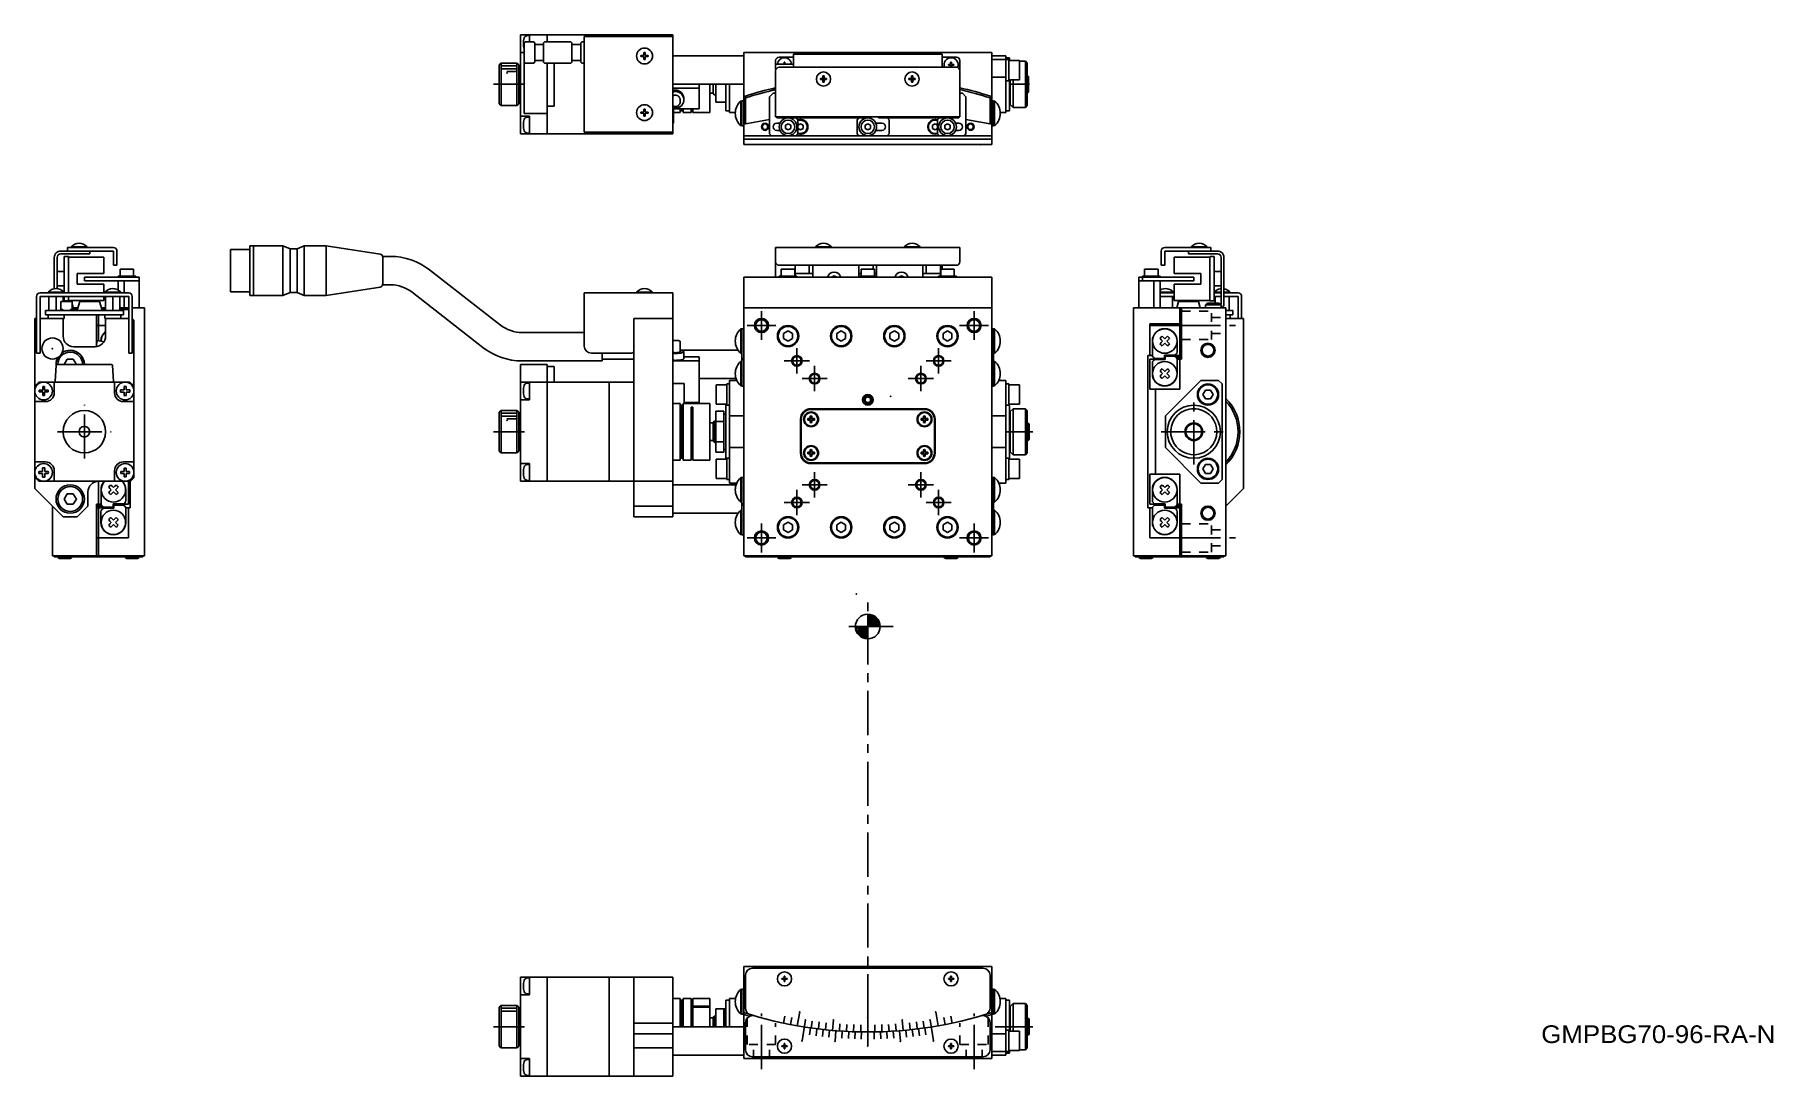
# Model space of a CAD drawing. Extents: x -69 to 421, y -5 to 289.
import ezdxf

# ---------------------------------------------------------------- set-up
doc = ezdxf.new("R2010")
doc.units = 0
doc.header["$LTSCALE"] = 10
doc.linetypes.add('CENTER', pattern=[2, 1.25, -0.25, 0.25, -0.25])
doc.linetypes.add('DOT', pattern=[0.5, 0.25, -0.25])
doc.layers.get('0').update_dxf_attribs({"linetype": 'CONTINUOUS'})
doc.styles.get("Standard").update_dxf_attribs({"font": 'FGP教科書体NT-M'})

msp = doc.modelspace()

# ---------------------------------------------------------------- texts
at = {"color": 2, "width": 1.090909}
msp.add_text('GMPBG70-96-RA-N', height=5, dxfattribs=at).set_placement((355.968575, 4.048368))

# ---------------------------------------------------------------- blocks, each defined once
blk = doc.blocks.new('AID2131H')
at = {"color": 132, "linetype": 'CONTINUOUS'}
for p, q in [((165.92941, 124.775795), (166.303782, 125.150168)), ((165.92941, 124.351531), (166.669036, 125.091157)), ((165.92941, 123.927267), (167.00354, 125.001397)), ((165.92941, 123.503003), (167.311949, 124.885542)), ((165.92941, 123.078739), (167.597776, 124.747105)), ((165.92941, 122.654475), (167.862701, 124.587766)), ((165.92941, 122.23021), (168.108344, 124.409145)), ((165.92941, 121.805946), (168.335446, 124.211983)), ((166.218088, 121.670361), (168.544333, 123.996606)), ((166.642352, 121.670361), (168.734944, 123.762953)), ((167.066616, 121.670361), (168.906591, 123.510335)), ((167.49088, 121.670361), (169.058506, 123.237987)), ((167.915144, 121.670361), (169.189245, 122.944462)), ((168.339408, 121.670361), (169.295971, 122.626924)), ((168.763673, 121.670361), (169.375355, 122.282043)), ((169.187937, 121.670361), (169.421476, 121.903901))]:
    blk.add_line(p, q, dxfattribs=at)
blk = doc.blocks.new('AID2133H')
at = {"color": 132, "linetype": 'CONTINUOUS'}
for p, q in [((162.449603, 121.295988), (162.823976, 121.670361)), ((162.508613, 120.930734), (163.24824, 121.670361)), ((162.598373, 120.59623), (163.672504, 121.670361)), ((162.714228, 120.287821), (164.096768, 121.670361)), ((162.852666, 120.001995), (164.521032, 121.670361)), ((163.012004, 119.737069), (164.945296, 121.670361)), ((163.190626, 119.491426), (165.36956, 121.670361)), ((163.387788, 119.264325), (165.793824, 121.670361)), ((163.603165, 119.055438), (165.92941, 121.381682)), ((163.836818, 118.864826), (165.92941, 120.957418)), ((164.089435, 118.69318), (165.92941, 120.533154)), ((164.361784, 118.541264), (165.92941, 120.10889)), ((164.655309, 118.410525), (165.92941, 119.684626)), ((164.972847, 118.303799), (165.92941, 119.260362)), ((165.317728, 118.224416), (165.92941, 118.836098)), ((165.69587, 118.178294), (165.92941, 118.411834))]:
    blk.add_line(p, q, dxfattribs=at)
blk = doc.blocks.new('AID4066')
at = {"color": 7, "linetype": 'CONTINUOUS'}
for p, q in [((165.17951, 186.103867), (165.92951, 186.53688)), ((165.92951, 186.53688), (166.67951, 186.103867)), ((149.92951, 183.170854), (181.92951, 183.170854)), ((149.92951, 182.970854), (181.92951, 182.970854)), ((162.92951, 183.170854), (162.92951, 182.970854)), ((165.17951, 185.237842), (165.17951, 186.103867)), ((165.92951, 184.804829), (165.17951, 185.237842)), ((166.67951, 185.237842), (165.92951, 184.804829)), ((166.67951, 186.103867), (166.67951, 185.237842)), ((168.92951, 182.970854), (168.92951, 183.170854)), ((146.92951, 170.670854), (146.92951, 180.170854)), ((147.12951, 170.670854), (147.12951, 180.170854)), ((149.68951, 180.410854), (149.010325, 180.410854)), ((149.010325, 179.930854), (149.68951, 179.930854)), ((149.68951, 181.090039), (149.68951, 180.410854)), ((149.68951, 179.930854), (149.68951, 179.25167)), ((150.16951, 180.410854), (150.16951, 181.090039)), ((150.848694, 180.410854), (150.16951, 180.410854)), ((150.16951, 179.930854), (150.848694, 179.930854)), ((150.16951, 179.25167), (150.16951, 179.930854)), ((181.68951, 180.410854), (181.010325, 180.410854)), ((181.010325, 179.930854), (181.68951, 179.930854)), ((181.68951, 181.090039), (181.68951, 180.410854)), ((181.68951, 179.930854), (181.68951, 179.25167)), ((182.16951, 180.410854), (182.16951, 181.090039)), ((182.848694, 180.410854), (182.16951, 180.410854)), ((182.16951, 179.25167), (182.16951, 179.930854)), ((182.16951, 179.930854), (182.848694, 179.930854)), ((184.72951, 180.170854), (184.72951, 170.670854)), ((184.92951, 180.170854), (184.92951, 170.670854)), ((149.68951, 170.910854), (149.010325, 170.910854)), ((149.010325, 170.430854), (149.68951, 170.430854)), ((149.68951, 171.590039), (149.68951, 170.910854)), ((149.68951, 170.430854), (149.68951, 169.75167)), ((181.92951, 167.870854), (149.92951, 167.870854)), ((181.92951, 167.670854), (149.92951, 167.670854)), ((150.16951, 170.910854), (150.16951, 171.590039)), ((150.848694, 170.910854), (150.16951, 170.910854)), ((150.16951, 169.75167), (150.16951, 170.430854)), ((150.16951, 170.430854), (150.848694, 170.430854)), ((181.68951, 170.910854), (181.010325, 170.910854)), ((181.010325, 170.430854), (181.68951, 170.430854)), ((181.68951, 171.590039), (181.68951, 170.910854)), ((181.68951, 170.430854), (181.68951, 169.75167)), ((182.16951, 170.910854), (182.16951, 171.590039)), ((182.848694, 170.910854), (182.16951, 170.910854)), ((182.16951, 169.75167), (182.16951, 170.430854)), ((182.16951, 170.430854), (182.848694, 170.430854))]:
    blk.add_line(p, q, dxfattribs=at)
at = {"color": 9, "linetype": 'CONTINUOUS'}
blk.add_circle((165.92951, 185.670854), 1.5, dxfattribs=at)
at = {"color": 7, "linetype": 'CONTINUOUS'}
for centre, radius in [((165.92951, 185.670854), 1.25), ((165.92951, 185.670854), 1), ((149.92951, 180.170854), 2.1), ((149.92951, 180.170854), 1.9), ((181.92951, 180.170854), 2.1), ((181.92951, 180.170854), 1.9), ((149.92951, 170.670854), 2.1), ((149.92951, 170.670854), 1.9), ((181.92951, 170.670854), 2.1), ((181.92951, 170.670854), 1.9)]:
    blk.add_circle(centre, radius, dxfattribs=at)
for centre, radius, start, end in [((149.92951, 180.170854), 3, 90, 180), ((149.92951, 180.170854), 2.8, 90, 180), ((155.92951, 180.170854), 3, 90, 111.03947), ((175.92951, 180.170854), 3, 68.96053, 90), ((181.92951, 180.170854), 3, 0, 90), ((181.92951, 180.170854), 2.8, 0, 90), ((149.92951, 180.170854), 0.95, 165.36671, 194.63329), ((149.92951, 180.170854), 0.364721, 138.849633, 221.150367), ((149.92951, 180.170854), 0.95, 75.36671, 104.63329), ((149.92951, 180.170854), 0.364721, 48.849633, 131.150367), ((149.92951, 180.170854), 0.364721, 228.849633, 311.150367), ((149.92951, 180.170854), 0.95, 255.36671, 284.63329), ((149.92951, 180.170854), 0.364721, 318.849633, 41.150367), ((149.92951, 180.170854), 0.95, 345.36671, 14.63329), ((181.92951, 180.170854), 0.95, 165.36671, 194.63329), ((181.92951, 180.170854), 0.364721, 138.849633, 221.150367), ((181.92951, 180.170854), 0.95, 75.36671, 104.63329), ((181.92951, 180.170854), 0.364721, 48.849633, 131.150367), ((181.92951, 180.170854), 0.364721, 228.849633, 311.150367), ((181.92951, 180.170854), 0.95, 255.36671, 284.63329), ((181.92951, 180.170854), 0.364721, 318.849633, 41.150367), ((181.92951, 180.170854), 0.95, 345.36671, 14.63329), ((149.92951, 170.670854), 3, 180, 270), ((149.92951, 170.670854), 2.8, 180, 270), ((149.92951, 170.670854), 0.95, 165.36671, 194.63329), ((149.92951, 170.670854), 0.364721, 138.849633, 221.150367), ((149.92951, 170.670854), 0.95, 75.36671, 104.63329), ((149.92951, 170.670854), 0.364721, 48.849633, 131.150367), ((149.92951, 170.670854), 0.364721, 228.849633, 311.150367), ((149.92951, 170.670854), 0.95, 255.36671, 284.63329), ((149.92951, 170.670854), 0.364721, 318.849633, 41.150367), ((149.92951, 170.670854), 0.95, 345.36671, 14.63329), ((155.92951, 170.670854), 3, 248.96053, 270), ((175.92951, 170.670854), 3, 270, 291.03947), ((181.92951, 170.670854), 0.95, 165.36671, 194.63329), ((181.92951, 170.670854), 0.364721, 138.849633, 221.150367), ((181.92951, 170.670854), 0.95, 75.36671, 104.63329), ((181.92951, 170.670854), 0.364721, 48.849633, 131.150367), ((181.92951, 170.670854), 0.364721, 228.849633, 311.150367), ((181.92951, 170.670854), 0.95, 255.36671, 284.63329), ((181.92951, 170.670854), 2.8, 270, 0), ((181.92951, 170.670854), 3, 270, 0), ((181.92951, 170.670854), 0.364721, 318.849633, 41.150367), ((181.92951, 170.670854), 0.95, 345.36671, 14.63329)]:
    blk.add_arc(centre, radius, start, end, dxfattribs=at)

# ---------------------------------------------------------------- linework, layer by layer
at = {"color": 7, "linetype": 'CONTINUOUS'}
for p, q in [((67.92941, 260.767063), (67.92941, 288.767063)), ((110.92941, 288.767063), (67.92941, 288.767063)), ((68.92941, 286.420363), (69.270717, 286.767063)), ((68.92941, 286.420363), (68.92941, 266.517063)), ((69.270717, 286.767063), (71.62941, 286.767063)), ((69.66196, 288.44992), (70.42941, 288.517063)), ((70.42941, 286.767063), (70.42941, 288.767063)), ((71.62941, 286.767063), (71.92941, 286.467063)), ((71.92941, 281.067063), (71.92941, 286.467063)), ((71.92941, 286.017063), (74.42941, 286.017063)), ((74.42941, 286.467063), (74.72941, 286.767063)), ((74.42941, 286.467063), (74.42941, 281.067063)), ((74.72941, 286.767063), (82.12941, 286.767063)), ((75.43941, 286.767063), (75.43941, 288.767063)), ((82.12941, 286.767063), (82.42941, 286.467063)), ((82.42941, 281.067063), (82.42941, 286.467063)), ((82.42941, 286.017063), (84.92941, 286.017063)), ((84.92941, 286.467063), (85.22941, 286.767063)), ((84.92941, 286.467063), (84.92941, 281.067063)), ((85.22941, 286.767063), (85.92941, 286.767063)), ((85.92941, 288.267063), (110.92941, 288.267063)), ((85.92941, 288.267063), (85.92941, 287.267063)), ((87.92941, 288.267063), (85.92941, 288.267063)), ((85.92941, 287.267063), (85.92941, 262.267063)), ((87.92941, 288.267063), (99.42941, 288.267063)), ((92.92941, 288.767063), (92.92941, 288.267063)), ((92.92941, 288.757063), (92.93941, 288.757063)), ((92.93941, 288.267063), (92.93941, 288.767063)), ((99.42941, 288.267063), (99.92941, 288.267063)), ((99.92941, 288.767063), (99.92941, 288.267063)), ((99.92941, 288.767063), (110.92941, 288.767063)), ((99.92941, 288.267063), (110.42941, 288.267063)), ((102.42941, 288.767063), (104.42941, 288.767063)), ((102.42941, 288.767063), (106.42941, 288.767063)), ((104.42941, 288.767063), (106.42941, 288.767063)), ((110.42941, 288.267063), (110.92941, 288.267063)), ((110.42941, 288.267063), (110.92941, 288.267063)), ((110.92941, 288.267063), (110.92941, 288.767063)), ((110.92941, 288.267063), (110.92941, 287.267063)), ((110.92941, 287.267063), (110.92941, 262.267063)), ((61.92941, 280.267063), (62.42941, 280.767063)), ((61.92941, 280.267063), (61.92941, 274.767063)), ((66.92941, 280.767063), (62.42941, 280.767063)), ((66.92941, 280.767063), (67.42941, 280.267063)), ((67.42941, 269.267063), (67.42941, 280.267063)), ((68.92941, 283.767063), (67.92941, 283.767063)), ((69.270717, 280.767063), (68.92941, 281.113763)), ((71.62941, 280.767063), (69.270717, 280.767063)), ((71.92941, 281.067063), (71.62941, 280.767063)), ((74.42941, 281.517063), (71.92941, 281.517063)), ((74.72941, 280.767063), (74.42941, 281.067063)), ((82.12941, 280.767063), (74.72941, 280.767063)), ((75.42941, 280.420063), (75.43941, 280.420063)), ((75.43941, 280.420063), (75.43941, 280.767063)), ((75.43941, 269.114063), (75.43941, 280.420063)), ((75.43941, 280.420063), (75.43941, 269.114063)), ((77.42941, 280.767063), (77.42941, 280.420063)), ((77.42941, 280.420063), (77.42941, 269.114063)), ((82.42941, 281.067063), (82.12941, 280.767063)), ((84.92941, 281.517063), (82.42941, 281.517063)), ((85.22941, 280.767063), (84.92941, 281.067063)), ((85.92941, 280.767063), (85.22941, 280.767063)), ((101.917891, 282.947063), (101.917891, 282.587063)), ((102.74941, 282.947063), (101.917891, 282.947063)), ((101.917891, 282.587063), (102.74941, 282.587063)), ((101.917891, 282.587063), (102.414689, 282.587063)), ((102.74941, 283.778582), (102.74941, 282.947063)), ((103.10941, 283.778582), (102.74941, 283.778582)), ((102.74941, 282.587063), (102.74941, 281.755544)), ((102.74941, 281.755544), (103.10941, 281.755544)), ((103.10941, 282.947063), (103.10941, 283.778582)), ((103.940928, 282.947063), (103.10941, 282.947063)), ((103.10941, 282.587063), (103.940928, 282.587063)), ((103.10941, 281.755544), (103.10941, 282.587063)), ((103.940928, 282.587063), (103.44413, 282.587063)), ((103.940928, 282.587063), (103.940928, 282.947063)), ((110.92941, 282.767063), (130.92941, 282.767063)), ((200.92941, 283.767063), (130.92941, 283.767063)), ((130.92941, 283.767063), (130.92941, 257.767063)), ((139.92941, 281.467063), (139.92941, 280.467063)), ((139.92941, 279.267063), (139.92941, 280.467063)), ((144.92941, 280.467063), (139.92941, 280.467063)), ((140.92941, 282.467063), (144.92941, 282.467063)), ((142.55441, 281.017063), (142.30441, 281.017063)), ((142.30441, 281.017063), (142.30441, 280.467063)), ((142.55441, 280.467063), (142.55441, 281.017063)), ((144.92941, 283.267063), (186.92941, 283.267063)), ((144.92941, 283.267063), (144.92941, 283.173371)), ((144.92941, 283.173371), (144.92941, 281.298024)), ((144.92941, 281.298024), (144.92941, 280.391716)), ((144.92941, 279.567063), (144.92941, 280.391716)), ((186.92941, 283.173371), (186.92941, 283.267063)), ((186.92941, 281.298024), (186.92941, 283.173371)), ((186.92941, 282.467063), (190.92941, 282.467063)), ((186.92941, 280.391716), (186.92941, 281.298024)), ((186.92941, 280.391716), (186.92941, 279.567063)), ((188.67941, 280.392063), (188.67941, 280.142063)), ((189.30441, 280.392063), (188.67941, 280.392063)), ((188.67941, 280.142063), (189.30441, 280.142063)), ((189.30441, 281.017063), (189.30441, 280.392063)), ((189.55441, 281.017063), (189.30441, 281.017063)), ((189.30441, 280.142063), (189.30441, 279.567063)), ((189.55441, 280.392063), (189.55441, 281.017063)), ((190.17941, 280.392063), (189.55441, 280.392063)), ((189.55441, 280.142063), (190.17941, 280.142063)), ((189.55441, 279.567063), (189.55441, 280.142063)), ((190.17941, 280.142063), (190.17941, 280.392063)), ((191.92941, 279.067063), (191.92941, 281.467063)), ((200.92941, 257.767063), (200.92941, 283.767063)), ((204.92941, 282.767063), (200.92941, 282.767063)), ((200.92941, 281.767063), (204.92941, 281.767063)), ((204.92941, 281.767063), (204.92941, 282.767063)), ((204.92941, 282.267063), (205.72941, 282.267063)), ((204.92941, 281.767063), (204.92941, 276.767063)), ((204.92941, 281.767063), (205.72941, 281.767063)), ((205.72941, 275.767063), (205.72941, 281.767063)), ((205.72941, 281.517063), (208.72941, 281.517063)), ((205.92941, 281.517063), (205.92941, 282.067063)), ((208.72941, 281.517063), (208.72941, 276.017063)), ((208.72941, 281.267063), (210.42941, 281.267063)), ((210.42941, 268.267063), (210.42941, 281.267063)), ((210.42941, 281.267063), (210.92941, 280.767063)), ((210.92941, 280.767063), (210.92941, 268.767063)), ((61.92941, 274.767063), (61.92941, 269.267063)), ((67.42941, 277.267063), (67.92941, 277.267063)), ((130.92941, 274.767063), (110.92941, 274.767063)), ((118.329411, 273.704956), (118.329411, 274.767063)), ((121.32941, 274.767063), (121.32941, 266.767063)), ((122.32941, 274.767063), (122.32941, 272.067063)), ((123.07941, 269.767063), (123.07941, 274.767063)), ((125.82941, 274.767063), (125.82941, 267.417063)), ((126.92941, 274.767063), (126.92941, 266.767063)), ((140.215267, 279.267063), (139.92941, 279.267063)), ((139.92941, 279.267063), (140.215267, 279.267063)), ((139.92941, 279.267063), (139.92941, 279.067063)), ((139.92941, 278.567063), (139.92941, 266.567063)), ((190.92941, 279.567063), (140.92941, 279.567063)), ((152.543048, 276.447063), (152.543048, 276.087063)), ((153.24941, 276.447063), (152.543048, 276.447063)), ((152.543048, 276.087063), (153.24941, 276.087063)), ((152.543048, 276.087063), (153.24941, 276.087063)), ((153.60941, 277.153425), (153.24941, 277.153425)), ((153.24941, 277.153425), (153.24941, 276.447063)), ((153.259782, 276.436691), (153.24941, 276.447063)), ((153.259782, 276.097435), (153.24941, 276.087063)), ((153.24941, 276.087063), (153.24941, 275.380702)), ((153.24941, 275.380702), (153.60941, 275.380702)), ((153.599037, 276.436691), (153.259782, 276.436691)), ((153.259782, 276.436691), (153.259782, 276.097435)), ((153.259782, 276.097435), (153.599037, 276.097435)), ((153.599037, 276.436691), (153.60941, 276.447063)), ((153.599037, 276.097435), (153.599037, 276.436691)), ((153.599037, 276.097435), (153.60941, 276.087063)), ((153.60941, 276.447063), (153.60941, 277.153425)), ((154.315771, 276.447063), (153.60941, 276.447063)), ((153.60941, 276.087063), (154.315771, 276.087063)), ((153.60941, 275.380702), (153.60941, 276.087063)), ((154.315771, 276.087063), (153.60941, 276.087063)), ((154.315771, 276.087063), (154.315771, 276.447063)), ((177.543048, 276.447063), (177.543048, 276.087063)), ((178.24941, 276.447063), (177.543048, 276.447063)), ((177.543048, 276.087063), (178.24941, 276.087063)), ((177.543048, 276.087063), (178.24941, 276.087063)), ((178.60941, 277.153425), (178.24941, 277.153425)), ((178.24941, 277.153425), (178.24941, 276.447063)), ((178.259782, 276.436691), (178.24941, 276.447063)), ((178.259782, 276.097435), (178.24941, 276.087063)), ((178.24941, 276.087063), (178.24941, 275.380702)), ((178.24941, 275.380702), (178.60941, 275.380702)), ((178.599037, 276.436691), (178.259782, 276.436691)), ((178.259782, 276.436691), (178.259782, 276.097435)), ((178.259782, 276.097435), (178.599037, 276.097435)), ((178.599037, 276.436691), (178.60941, 276.447063)), ((178.599037, 276.097435), (178.599037, 276.436691)), ((178.599037, 276.097435), (178.60941, 276.087063)), ((178.60941, 276.447063), (178.60941, 277.153425)), ((179.315771, 276.447063), (178.60941, 276.447063)), ((178.60941, 276.087063), (179.315771, 276.087063)), ((178.60941, 275.380702), (178.60941, 276.087063)), ((179.315771, 276.087063), (178.60941, 276.087063)), ((179.315771, 276.087063), (179.315771, 276.447063)), ((191.92941, 266.567063), (191.92941, 278.567063)), ((204.92941, 276.767063), (200.92941, 276.767063)), ((204.92941, 266.767063), (204.92941, 276.767063)), ((205.72941, 275.767063), (204.92941, 275.767063)), ((208.72941, 276.017063), (205.72941, 276.017063)), ((205.92941, 267.467063), (205.92941, 276.017063)), ((206.12941, 274.767063), (206.12941, 276.017063)), ((206.12941, 269.067063), (206.12941, 274.767063)), ((206.92941, 276.017063), (206.92941, 274.767063)), ((206.92941, 274.767063), (206.92941, 274.499238)), ((210.929429, 277.267063), (211.02941, 277.267063)), ((211.02941, 277.267063), (211.02941, 272.267063)), ((211.02941, 277.267063), (211.27941, 277.017063)), ((211.27941, 277.017063), (211.32941, 276.967063)), ((211.32941, 272.567063), (211.32941, 276.967063)), ((67.92941, 272.267063), (67.42941, 272.267063)), ((110.92941, 273.704956), (118.329411, 273.704956)), ((111.109906, 273.060124), (110.92941, 273.013544)), ((111.109906, 272.678506), (110.92941, 272.631926)), ((111.018556, 271.56023), (110.92941, 271.511587)), ((111.111189, 271.602127), (111.018556, 271.56023)), ((111.293544, 273.092796), (111.109906, 273.060124)), ((111.293544, 272.711178), (111.109906, 272.678506)), ((111.20678, 271.63704), (111.111189, 271.602127)), ((111.304783, 271.664769), (111.20678, 271.63704)), ((111.479212, 273.111361), (111.293544, 273.092796)), ((111.479212, 272.729743), (111.293544, 272.711178)), ((111.404639, 271.685156), (111.304783, 271.664769)), ((111.505778, 271.698084), (111.404639, 271.685156)), ((111.665789, 273.115709), (111.479212, 273.111361)), ((111.665789, 272.734091), (111.479212, 272.729743)), ((111.607623, 271.70348), (111.505778, 271.698084)), ((111.709592, 271.701313), (111.607623, 271.70348)), ((111.852146, 273.105812), (111.665789, 273.115709)), ((111.852146, 272.724194), (111.665789, 272.734091)), ((111.811104, 271.691596), (111.709592, 271.701313)), ((111.911578, 271.674383), (111.811104, 271.691596)), ((112.037156, 273.08173), (111.852146, 273.105812)), ((112.037156, 272.700112), (111.852146, 272.724194)), ((112.010442, 271.649773), (111.911578, 271.674383)), ((112.107131, 271.617907), (112.010442, 271.649773)), ((112.219701, 273.043609), (112.037156, 273.08173)), ((112.219701, 272.661991), (112.037156, 272.700112)), ((112.201093, 271.578966), (112.107131, 271.617907)), ((112.291792, 271.533173), (112.201093, 271.578966)), ((112.398676, 272.99168), (112.219701, 273.043609)), ((112.398676, 272.610062), (112.219701, 272.661991)), ((112.37871, 271.480789), (112.291792, 271.533173)), ((112.461352, 271.422113), (112.37871, 271.480789)), ((112.572999, 272.926257), (112.398676, 272.99168)), ((112.572999, 272.544639), (112.398676, 272.610062)), ((112.539245, 271.35748), (112.461352, 271.422113)), ((112.611944, 271.287258), (112.539245, 271.35748)), ((112.741616, 272.847734), (112.572999, 272.926257)), ((112.741616, 272.466116), (112.572999, 272.544639)), ((112.679036, 271.21185), (112.611944, 271.287258)), ((112.740136, 271.131684), (112.679036, 271.21185)), ((112.794897, 271.047219), (112.740136, 271.131684)), ((112.903508, 272.756588), (112.741616, 272.847734)), ((112.903508, 272.37497), (112.741616, 272.466116)), ((112.843005, 270.958937), (112.794897, 271.047219)), ((112.884186, 270.867342), (112.843005, 270.958937)), ((112.918204, 270.772956), (112.884186, 270.867342)), ((113.057696, 272.653368), (112.903508, 272.756588)), ((113.057696, 272.27175), (112.903508, 272.37497)), ((112.944867, 270.676318), (112.918204, 270.772956)), ((112.964021, 270.577981), (112.944867, 270.676318)), ((112.975558, 270.478504), (112.964021, 270.577981)), ((112.979411, 270.378456), (112.975558, 270.478504)), ((112.979411, 270.378456), (112.979411, 269.806029)), ((113.203247, 272.5387), (113.057696, 272.653368)), ((113.203247, 272.157082), (113.057696, 272.27175)), ((113.33928, 272.413277), (113.203247, 272.5387)), ((113.33928, 272.031659), (113.203247, 272.157082)), ((113.464974, 272.277857), (113.33928, 272.413277)), ((113.464974, 271.896239), (113.33928, 272.031659)), ((113.579569, 272.133259), (113.464974, 272.277857)), ((113.579569, 271.751641), (113.464974, 271.896239)), ((113.682371, 271.980357), (113.579569, 272.133259)), ((113.682371, 271.598739), (113.579569, 271.751641)), ((113.772759, 271.820076), (113.682371, 271.980357)), ((113.772759, 271.438458), (113.682371, 271.598739)), ((113.850186, 271.653385), (113.772759, 271.820076)), ((113.850186, 271.271767), (113.772759, 271.438458)), ((113.914184, 271.481293), (113.850186, 271.653385)), ((113.914184, 271.099675), (113.850186, 271.271767)), ((113.911946, 269.650441), (113.963098, 269.828481)), ((113.964366, 271.304839), (113.914184, 271.481293)), ((113.964366, 270.923221), (113.914184, 271.099675)), ((113.963098, 269.828481), (113.999863, 270.009911)), ((114.000429, 271.125091), (113.964366, 271.304839)), ((114.000429, 270.743473), (113.964366, 270.923221)), ((113.999863, 270.009911), (114.022012, 270.193614)), ((114.022154, 270.943136), (114.000429, 271.125091)), ((114.022154, 270.561518), (114.000429, 270.743473)), ((114.022012, 270.193614), (114.029411, 270.378456)), ((114.029411, 270.760074), (114.022154, 270.943136)), ((114.029411, 270.378456), (114.022154, 270.561518)), ((114.029411, 270.760074), (114.029411, 270.378456)), ((118.329411, 273.704956), (118.329411, 267.815193)), ((122.32941, 272.267063), (121.32941, 272.267063)), ((122.62941, 271.767063), (122.32941, 272.067063)), ((123.07939, 271.767063), (122.62941, 271.767063)), ((125.82941, 269.967063), (125.62941, 269.767063)), ((130.12941, 270.027606), (130.42941, 270.027606)), ((130.92941, 270.077606), (130.42941, 270.077606)), ((130.42941, 263.077606), (130.42941, 270.077606)), ((130.42941, 270.027606), (130.42941, 270.077606)), ((130.42941, 270.027606), (130.42941, 263.127606)), ((131.42941, 263.591957), (131.42941, 270.945816)), ((139.229409, 272.267063), (138.229409, 271.267063)), ((138.229409, 260.767063), (138.229409, 271.267063)), ((139.229409, 272.267063), (139.92941, 272.267063)), ((192.62941, 272.267063), (191.92941, 272.267063)), ((192.62941, 272.267063), (193.62941, 271.267063)), ((193.62941, 260.767063), (193.62941, 271.267063)), ((200.42941, 270.945816), (200.42941, 263.591957)), ((200.929409, 270.077606), (201.429409, 270.077606)), ((201.429409, 270.027606), (201.429409, 270.077606)), ((201.429409, 263.077606), (201.429409, 270.077606)), ((201.429409, 270.027606), (201.729409, 270.027606)), ((206.12941, 271.267063), (205.92941, 271.267063)), ((206.92941, 274.499238), (206.92941, 268.267063)), ((211.02941, 272.267063), (210.929429, 272.267063)), ((211.27941, 272.517063), (211.02941, 272.267063)), ((211.32941, 272.567063), (211.27941, 272.517063)), ((62.42941, 268.767063), (61.92941, 269.267063)), ((66.92941, 268.767063), (62.42941, 268.767063)), ((67.42941, 269.267063), (66.92941, 268.767063)), ((70.42941, 265.767063), (67.92941, 265.767063)), ((68.92941, 266.517063), (75.42941, 266.517063)), ((69.66196, 265.44992), (70.42941, 265.517063)), ((70.42941, 260.767063), (70.42941, 265.767063)), ((75.42941, 269.114063), (75.43941, 269.114063)), ((75.43941, 268.614063), (75.43941, 269.114063)), ((75.43941, 268.614063), (77.42941, 268.614063)), ((75.43941, 261.921831), (75.43941, 268.614063)), ((77.42941, 269.114063), (77.42941, 268.614063)), ((101.917891, 266.947063), (101.917891, 266.587063)), ((102.74941, 266.947063), (101.917891, 266.947063)), ((101.917891, 266.587063), (102.74941, 266.587063)), ((101.917891, 266.587063), (102.414689, 266.587063)), ((102.74941, 267.778582), (102.74941, 266.947063)), ((103.10941, 267.778582), (102.74941, 267.778582)), ((102.74941, 266.587063), (102.74941, 265.755544)), ((102.74941, 265.755544), (103.10941, 265.755544)), ((103.10941, 266.947063), (103.10941, 267.778582)), ((103.940928, 266.947063), (103.10941, 266.947063)), ((103.10941, 266.587063), (103.940928, 266.587063)), ((103.10941, 265.755544), (103.10941, 266.587063)), ((103.940928, 266.587063), (103.44413, 266.587063)), ((103.940928, 266.587063), (103.940928, 266.947063)), ((111.00963, 268.628743), (110.92941, 268.672899)), ((110.92941, 268.124986), (111.10103, 268.080355)), ((110.92941, 267.815193), (118.329411, 267.815193)), ((110.92941, 267.642743), (111.129411, 267.642743)), ((111.092726, 268.590051), (111.00963, 268.628743)), ((111.178314, 268.557003), (111.092726, 268.590051)), ((111.10103, 268.080355), (111.275542, 268.0483)), ((111.129411, 267.642743), (111.129411, 263.842743)), ((112.97941, 266.767063), (111.129411, 266.767063)), ((111.265995, 268.529752), (111.178314, 268.557003)), ((111.355362, 268.508424), (111.265995, 268.529752)), ((111.275542, 268.0483), (111.451991, 268.028997)), ((111.446002, 268.493119), (111.355362, 268.508424)), ((111.537493, 268.483908), (111.446002, 268.493119)), ((111.451991, 268.028997), (111.629411, 268.022551)), ((111.629411, 268.480833), (111.537493, 268.483908)), ((111.73533, 268.484918), (111.629411, 268.480833)), ((111.629411, 268.022551), (111.817712, 268.029813)), ((111.840597, 268.497148), (111.73533, 268.484918)), ((111.817712, 268.029813), (112.004853, 268.051556)), ((111.944562, 268.517448), (111.840597, 268.497148)), ((112.046584, 268.545692), (111.944562, 268.517448)), ((112.004853, 268.051556), (112.189679, 268.087645)), ((112.146033, 268.581707), (112.046584, 268.545692)), ((112.242298, 268.62527), (112.146033, 268.581707)), ((112.189679, 268.087645), (112.371051, 268.137857)), ((112.334784, 268.676113), (112.242298, 268.62527)), ((112.422921, 268.733923), (112.334784, 268.676113)), ((112.371051, 268.137857), (112.547851, 268.201884)), ((112.506165, 268.798342), (112.422921, 268.733923)), ((112.584005, 268.868974), (112.506165, 268.798342)), ((112.547851, 268.201884), (112.718988, 268.279329)), ((112.655959, 268.945383), (112.584005, 268.868974)), ((112.721584, 269.027098), (112.655959, 268.945383)), ((112.718988, 268.279329), (112.883407, 268.369717)), ((112.780475, 269.113616), (112.721584, 269.027098)), ((112.832269, 269.204403), (112.780475, 269.113616)), ((112.876648, 269.298898), (112.832269, 269.204403)), ((112.913337, 269.396521), (112.876648, 269.298898)), ((112.883407, 268.369717), (113.040095, 268.472489)), ((112.94211, 269.496668), (112.913337, 269.396521)), ((112.96279, 269.598723), (112.94211, 269.496668)), ((112.975249, 269.702055), (112.96279, 269.598723)), ((112.979411, 269.806029), (112.975249, 269.702055)), ((112.97941, 267.815193), (112.97941, 266.767063)), ((113.040095, 268.472489), (113.188086, 268.587012)), ((113.188086, 268.587012), (113.326467, 268.71258)), ((113.27941, 267.267063), (113.27941, 267.815193)), ((113.52941, 267.267063), (113.27941, 267.267063)), ((113.326467, 268.71258), (113.454385, 268.848418)), ((113.454385, 268.848418), (113.571051, 268.99369)), ((113.52941, 267.267063), (113.52941, 267.815193)), ((113.571051, 268.99369), (113.675747, 269.147499)), ((113.675747, 269.147499), (113.767826, 269.308898)), ((113.767826, 269.308898), (113.846721, 269.47689)), ((113.82941, 267.815193), (113.82941, 266.767063)), ((116.07941, 266.767063), (113.82941, 266.767063)), ((113.846721, 269.47689), (113.911946, 269.650441)), ((116.07941, 267.815193), (116.07941, 266.767063)), ((116.57941, 266.767063), (116.57941, 267.815193)), ((121.32941, 266.767063), (116.57941, 266.767063)), ((125.32941, 269.767063), (123.07941, 269.767063)), ((125.62941, 269.767063), (125.32941, 269.767063)), ((126.92941, 267.267063), (125.97941, 267.267063)), ((126.92941, 266.767063), (128.576284, 266.767063)), ((139.92941, 266.567063), (139.92941, 265.567063)), ((139.92941, 265.567063), (191.92941, 265.567063)), ((140.229409, 265.267063), (140.229409, 265.567063)), ((140.229409, 265.267063), (165.92941, 265.267063)), ((146.229409, 264.767063), (145.729409, 265.267063)), ((162.92941, 264.767063), (163.42941, 265.267063)), ((165.92941, 265.267063), (165.92941, 265.567063)), ((168.92941, 265.567063), (168.92941, 265.267063)), ((168.92941, 265.267063), (191.62941, 265.267063)), ((171.42941, 265.267063), (171.92941, 264.767063)), ((185.62941, 264.767063), (186.12941, 265.267063)), ((191.62941, 265.267063), (191.62941, 265.567063)), ((191.92941, 265.567063), (191.92941, 266.567063)), ((203.325436, 266.767063), (204.92941, 266.767063)), ((205.72941, 267.267063), (204.92941, 267.267063)), ((206.92941, 268.267063), (206.12941, 269.067063)), ((210.42941, 268.267063), (206.92941, 268.267063)), ((210.92941, 268.767063), (210.42941, 268.267063)), ((92.92941, 260.767063), (67.92941, 260.767063)), ((69.647421, 261.085478), (70.42941, 261.017063)), ((75.43941, 260.767063), (75.43941, 261.921831)), ((85.92941, 262.267063), (85.92941, 261.267063)), ((85.92941, 261.267063), (110.92941, 261.267063)), ((92.92941, 261.267063), (92.92941, 260.767063)), ((92.92941, 260.777063), (92.93941, 260.777063)), ((92.93941, 260.767063), (92.93941, 261.267063)), ((99.92941, 260.767063), (92.93941, 260.767063)), ((99.92941, 261.267063), (99.92941, 260.767063)), ((99.92941, 260.767063), (110.92941, 260.767063)), ((111.129411, 263.842743), (110.92941, 263.842743)), ((110.92941, 262.267063), (110.92941, 261.267063)), ((110.92941, 260.767063), (110.92941, 261.267063)), ((130.42941, 263.127606), (130.12941, 263.127606)), ((130.42941, 263.077606), (130.42941, 263.127606)), ((130.42941, 263.069063), (130.42941, 263.077606)), ((130.42941, 263.069063), (130.42941, 263.077606)), ((130.92941, 263.069063), (130.42941, 263.069063)), ((130.92941, 263.503793), (138.229409, 264.79098)), ((130.92941, 260.267063), (200.92941, 260.267063)), ((138.229409, 260.767063), (138.729409, 260.267063)), ((140.229409, 263.767063), (141.138122, 263.767063)), ((141.138122, 261.767063), (140.229409, 261.767063)), ((143.42941, 263.633089), (142.67941, 263.200076)), ((142.67941, 263.200076), (142.67941, 262.33405)), ((142.67941, 262.33405), (143.42941, 261.901038)), ((144.17941, 263.200076), (143.42941, 263.633089)), ((143.42941, 261.901038), (144.17941, 262.33405)), ((144.17941, 262.33405), (144.17941, 263.200076)), ((145.729409, 260.267063), (146.229409, 260.767063)), ((146.229409, 264.767063), (146.229409, 260.767063)), ((146.92941, 263.633089), (146.229409, 263.228943)), ((146.229409, 262.305183), (146.92941, 261.901038)), ((146.92941, 261.901038), (146.229409, 262.305183)), ((147.67941, 263.200076), (146.92941, 263.633089)), ((146.92941, 261.901038), (147.67941, 262.33405)), ((147.67941, 262.33405), (146.92941, 261.901038)), ((147.67941, 262.33405), (147.67941, 263.200076)), ((162.92941, 264.767063), (162.92941, 260.767063)), ((163.42941, 260.267063), (162.92941, 260.767063)), ((165.92941, 263.633089), (165.17941, 263.200076)), ((165.17941, 263.200076), (165.17941, 262.33405)), ((165.17941, 262.33405), (165.92941, 261.901038)), ((166.67941, 263.200076), (165.92941, 263.633089)), ((165.92941, 261.901038), (166.67941, 262.33405)), ((166.67941, 262.33405), (166.67941, 263.200076)), ((169.92941, 263.767063), (168.220697, 263.767063)), ((168.220697, 261.767063), (169.92941, 261.767063)), ((171.92941, 260.767063), (171.42941, 260.267063)), ((171.92941, 260.767063), (171.92941, 264.767063)), ((184.92941, 263.633089), (184.17941, 263.200076)), ((184.17941, 263.200076), (184.17941, 262.33405)), ((184.17941, 262.33405), (184.92941, 261.901038)), ((184.92941, 261.901038), (184.17941, 262.33405)), ((185.62941, 263.228943), (184.92941, 263.633089)), ((184.92941, 261.901038), (185.62941, 262.305183)), ((185.62941, 262.305183), (184.92941, 261.901038)), ((185.62941, 264.767063), (185.62941, 260.767063)), ((186.12941, 260.267063), (185.62941, 260.767063)), ((188.42941, 263.633089), (187.67941, 263.200076)), ((187.67941, 263.200076), (187.67941, 262.33405)), ((187.67941, 262.33405), (188.42941, 261.901038)), ((189.17941, 263.200076), (188.42941, 263.633089)), ((188.42941, 261.901038), (189.17941, 262.33405)), ((189.17941, 262.33405), (189.17941, 263.200076)), ((191.62941, 263.767063), (190.720697, 263.767063)), ((190.720697, 261.767063), (191.62941, 261.767063)), ((193.62941, 260.767063), (193.12941, 260.267063)), ((193.62941, 264.79098), (200.92941, 263.503793)), ((200.929409, 263.069063), (201.429409, 263.069063)), ((201.429409, 263.077606), (201.429409, 263.127606)), ((201.729409, 263.127606), (201.429409, 263.127606)), ((201.429409, 263.069063), (201.429409, 263.077606)), ((201.429409, 263.069063), (201.429409, 263.077606)), ((130.92941, 259.267063), (200.92941, 259.267063)), ((130.92941, 257.767063), (200.92941, 257.767063)), ((-63.641181, 225.870361), (-63.641181, 217.022919)), ((-62.841181, 225.870361), (-62.841181, 217.049891)), ((-46.941181, 227.670361), (-61.841181, 227.670361)), ((-53.641181, 226.870361), (-61.841181, 226.870361)), ((-59.641181, 226.120361), (-60.841181, 226.120361)), ((-60.841181, 226.120361), (-60.841181, 215.870361)), ((-59.941181, 228.670361), (-46.941181, 228.670361)), ((-59.941181, 228.670361), (-59.941181, 227.670361)), ((-59.641181, 226.120361), (-59.641181, 215.870361)), ((-49.641181, 225.970361), (-59.641181, 225.970361)), ((-58.891181, 228.854675), (-58.891181, 228.670361)), ((-57.652701, 229.688949), (-57.655083, 229.693835)), ((-57.652701, 229.688949), (-57.655083, 229.693835)), ((-55.627279, 229.693835), (-55.629663, 229.688949)), ((-54.391181, 228.670361), (-54.391181, 228.854675)), ((-53.641181, 226.870361), (-53.641181, 227.670361)), ((-49.641181, 225.970361), (-49.641181, 221.370361)), ((-46.941181, 223.670361), (-46.941181, 227.670361)), ((-45.941181, 227.670361), (-45.941181, 223.670361)), ((-13.920382, 228.168463), (-13.920382, 222.168465)), ((-13.920382, 228.168463), (-8.420382, 228.168463)), ((-8.420382, 229.168463), (-8.420382, 222.168465)), ((-8.420382, 229.168463), (-7.42038, 229.168463)), ((-7.42038, 229.168463), (-7.42038, 222.168465)), ((-7.42038, 229.168463), (-7.42038, 222.168465)), ((-7.42038, 229.168463), (0.88662, 229.168463)), ((0.88662, 229.168463), (0.88662, 222.168465)), ((0.88662, 229.168463), (2.88662, 228.318465)), ((2.88662, 228.318465), (2.88662, 222.168465)), ((2.88662, 228.318465), (4.88662, 228.318465)), ((4.88662, 228.318465), (6.88662, 229.168463)), ((4.88662, 228.318465), (4.88662, 222.168465)), ((4.88662, 222.168465), (4.88662, 228.318465)), ((6.88662, 229.168463), (6.88662, 222.168465)), ((6.88662, 229.168463), (13.07962, 229.168463)), ((13.07962, 229.168463), (13.07962, 222.168465)), ((13.07962, 229.168463), (28.313602, 226.852789)), ((29.07962, 226.168465), (29.07962, 218.168465)), ((29.07962, 226.168465), (31.217208, 226.168465)), ((139.92941, 228.670361), (191.92941, 228.670361)), ((139.92941, 228.670361), (139.92941, 227.670361)), ((139.92941, 227.670361), (139.92941, 224.670361)), ((151.17941, 228.670361), (151.17941, 228.854675)), ((152.415508, 229.693835), (152.417892, 229.688949)), ((154.44093, 229.688949), (154.443312, 229.693835)), ((154.44093, 229.688949), (154.443312, 229.693835)), ((155.67941, 228.854675), (155.67941, 228.670361)), ((176.17941, 228.670361), (176.17941, 228.854675)), ((177.415508, 229.693835), (177.417892, 229.688949)), ((179.44093, 229.688949), (179.443312, 229.693835)), ((179.44093, 229.688949), (179.443312, 229.693835)), ((180.67941, 228.854675), (180.67941, 228.670361)), ((191.92941, 227.670361), (191.92941, 228.670361)), ((191.92941, 227.670361), (191.92941, 224.670361)), ((248.72941, 227.670361), (248.72941, 223.670361)), ((249.72941, 228.670361), (262.72941, 228.670361)), ((249.72941, 227.670361), (249.72941, 223.670361)), ((264.62941, 227.670361), (249.72941, 227.670361)), ((252.42941, 225.970361), (262.42941, 225.970361)), ((252.42941, 221.370361), (252.42941, 225.970361)), ((256.42941, 227.670361), (256.42941, 226.870361)), ((264.62941, 226.870361), (256.42941, 226.870361)), ((259.42941, 228.854675), (257.17941, 228.854675)), ((257.17941, 228.670361), (257.17941, 228.854675)), ((258.415508, 229.693835), (258.417892, 229.688949)), ((261.67941, 228.854675), (259.42941, 228.854675)), ((260.44093, 229.688949), (260.443312, 229.693835)), ((260.44093, 229.688949), (260.443312, 229.693835)), ((261.67941, 228.854675), (261.67941, 228.670361)), ((262.42941, 226.120361), (263.62941, 226.120361)), ((262.42941, 213.620361), (262.42941, 226.120361)), ((262.72941, 227.670361), (262.72941, 228.670361)), ((263.62941, 213.620361), (263.62941, 226.120361)), ((265.62941, 212.870361), (265.62941, 225.870361)), ((266.42941, 212.670361), (266.42941, 225.870361)), ((-62.841181, 221.870361), (-60.841181, 221.870361)), ((-57.141181, 221.370361), (-49.641181, 221.370361)), ((-57.141181, 221.370361), (-57.141181, 218.370361)), ((-46.941181, 223.670361), (-45.941181, 223.670361)), ((-45.041181, 222.570361), (-43.141181, 222.570361)), ((-45.041181, 220.570361), (-45.041181, 222.570361)), ((-43.141181, 222.570361), (-41.241181, 222.570361)), ((-41.241181, 222.570361), (-41.241181, 220.570361)), ((-13.920382, 222.168465), (-13.920382, 216.168467)), ((-8.420382, 222.168465), (-8.420382, 215.168465)), ((-7.42038, 222.168465), (-7.42038, 215.168465)), ((-7.42038, 222.168465), (-7.42038, 215.168465)), ((0.88662, 222.168465), (0.88662, 215.168465)), ((2.88662, 222.168465), (2.88662, 216.018465)), ((4.88662, 222.168465), (4.88662, 216.018465)), ((4.88662, 216.018465), (4.88662, 222.168465)), ((6.88662, 222.168465), (6.88662, 215.168465)), ((13.07962, 222.168465), (13.07962, 215.168465)), ((42.286096, 222.362819), (62.26305, 206.784609)), ((139.92941, 224.670361), (139.92941, 220.270361)), ((190.92941, 223.670361), (140.92941, 223.670361)), ((141.52941, 222.570361), (145.32941, 222.570361)), ((141.52941, 220.570361), (141.52941, 222.570361)), ((145.32941, 222.570361), (145.32941, 220.570361)), ((145.42941, 223.670361), (145.42941, 221.370361)), ((150.42941, 221.370361), (145.42941, 221.370361)), ((145.42941, 221.370361), (149.42941, 221.370361)), ((145.42941, 221.370361), (145.42941, 220.570361)), ((149.42941, 223.670361), (149.42941, 221.370361)), ((149.42941, 221.370361), (150.42941, 221.370361)), ((150.42941, 221.370361), (150.42941, 223.670361)), ((150.42941, 220.270361), (150.42941, 221.370361)), ((163.42941, 223.670361), (163.42941, 221.370361)), ((164.02941, 221.370361), (163.42941, 221.370361)), ((163.42941, 221.370361), (164.02941, 221.370361)), ((163.42941, 221.370361), (163.42941, 220.570361)), ((164.02941, 222.570361), (167.82941, 222.570361)), ((164.02941, 220.570361), (164.02941, 222.570361)), ((167.42941, 223.670361), (167.42941, 222.570361)), ((167.82941, 222.570361), (167.82941, 220.570361)), ((168.42941, 221.370361), (167.82941, 221.370361)), ((167.82941, 221.370361), (168.42941, 221.370361)), ((168.42941, 221.370361), (168.42941, 223.670361)), ((168.42941, 220.570361), (168.42941, 221.370361)), ((181.42941, 223.670361), (181.42941, 221.370361)), ((183.67941, 221.370361), (181.42941, 221.370361)), ((181.42941, 221.370361), (182.42941, 221.370361)), ((181.42941, 221.370361), (181.42941, 220.270361)), ((182.42941, 221.370361), (182.42941, 223.670361)), ((182.42941, 221.370361), (186.42941, 221.370361)), ((186.42941, 221.370361), (184.17941, 221.370361)), ((186.42941, 221.370361), (186.42941, 223.670361)), ((186.42941, 220.570361), (186.42941, 221.370361)), ((186.52941, 222.570361), (190.32941, 222.570361)), ((186.52941, 220.570361), (186.52941, 222.570361)), ((186.92941, 222.570361), (186.92941, 223.670361)), ((190.32941, 222.570361), (190.32941, 220.570361)), ((244.02941, 222.570361), (247.82941, 222.570361)), ((244.02941, 220.570361), (244.02941, 222.570361)), ((247.82941, 222.570361), (247.82941, 220.570361)), ((248.72941, 223.670361), (249.72941, 223.670361)), ((259.92941, 221.370361), (252.42941, 221.370361)), ((253.42941, 221.370361), (252.42941, 221.370361)), ((259.92941, 221.370361), (255.92941, 221.370361)), ((259.92941, 218.370361), (259.92941, 221.370361)), ((263.62941, 221.870361), (265.62941, 221.870361)), ((-67.641181, 215.870361), (-42.641181, 215.870361)), ((-60.891181, 216.054674), (-65.391181, 216.054674)), ((-65.391181, 215.870361), (-65.391181, 216.054674)), ((-60.841181, 217.870361), (-62.841181, 217.870361)), ((-60.891181, 216.054674), (-60.891181, 215.870361)), ((-57.141181, 218.370361), (-49.641181, 218.370361)), ((-39.641181, 220.270361), (-55.141181, 220.270361)), ((-55.141181, 220.270361), (-55.141181, 219.270361)), ((-55.141181, 219.270361), (-39.641181, 219.270361)), ((-49.641181, 218.370361), (-49.641181, 215.870361)), ((-44.891181, 216.054674), (-49.391181, 216.054674)), ((-49.391181, 215.870361), (-49.391181, 216.054674)), ((-48.155083, 216.893834), (-48.1527, 216.888947)), ((-46.129662, 216.888947), (-46.127279, 216.893834)), ((-45.641181, 220.570361), (-43.141181, 220.570361)), ((-45.641181, 220.270361), (-45.641181, 220.570361)), ((-45.641181, 219.270361), (-45.641181, 216.668437)), ((-44.891181, 216.054674), (-44.891181, 215.870361)), ((-43.877911, 215.870361), (-43.877911, 219.270361)), ((-43.141181, 220.570361), (-40.641181, 220.570361)), ((-40.641181, 220.570361), (-40.641181, 220.270361)), ((-39.641181, 211.670361), (-39.641181, 220.270361)), ((-8.420382, 216.168467), (-13.920382, 216.168467)), ((2.88662, 216.018465), (0.88662, 215.168465)), ((4.88662, 216.018465), (2.88662, 216.018465)), ((6.88662, 215.168465), (4.88662, 216.018465)), ((28.313602, 217.484139), (13.07962, 215.168465)), ((31.217208, 218.168465), (29.07962, 218.168465)), ((57.343544, 200.476007), (37.36659, 216.054217)), ((85.92941, 215.870361), (110.92941, 215.870361)), ((85.92941, 215.870361), (85.92941, 214.870361)), ((85.92941, 215.870361), (100.67941, 215.870361)), ((100.67941, 215.870361), (100.67941, 216.054675)), ((101.915508, 216.893835), (101.917892, 216.888949)), ((103.94093, 216.888949), (103.943312, 216.893835)), ((103.94093, 216.888949), (103.943312, 216.893835)), ((105.17941, 216.054675), (105.17941, 215.870361)), ((105.17941, 215.870361), (110.92941, 215.870361)), ((110.92941, 152.670361), (110.92941, 215.870361)), ((130.92941, 220.270361), (130.92941, 141.670361)), ((130.92941, 220.270361), (200.92941, 220.270361)), ((140.92941, 220.570361), (145.92941, 220.570361)), ((140.92941, 220.270361), (140.92941, 220.570361)), ((145.92941, 220.570361), (145.92941, 220.270361)), ((156.42941, 220.736387), (155.67941, 220.303375)), ((155.67941, 220.303375), (155.67941, 220.270361)), ((157.17941, 220.303375), (156.42941, 220.736387)), ((157.17941, 220.270361), (157.17941, 220.303375)), ((163.42941, 220.570361), (168.42941, 220.570361)), ((163.42941, 220.270361), (163.42941, 220.570361)), ((168.42941, 220.570361), (168.42941, 220.270361)), ((175.42941, 220.736387), (174.67941, 220.303375)), ((174.67941, 220.303375), (174.67941, 220.270361)), ((176.17941, 220.303375), (175.42941, 220.736387)), ((176.17941, 220.270361), (176.17941, 220.303375)), ((185.92941, 220.570361), (190.92941, 220.570361)), ((185.92941, 220.270361), (185.92941, 220.570361)), ((190.92941, 220.570361), (190.92941, 220.270361)), ((200.92941, 141.670361), (200.92941, 220.270361)), ((242.42941, 220.270361), (257.92941, 220.270361)), ((242.42941, 211.670361), (242.42941, 220.270361)), ((257.92941, 219.270361), (242.42941, 219.270361)), ((243.42941, 220.570361), (248.42941, 220.570361)), ((243.42941, 220.270361), (243.42941, 220.570361)), ((243.42941, 220.270361), (243.42941, 219.270361)), ((246.66614, 219.270361), (246.66614, 211.670361)), ((248.42941, 220.570361), (248.42941, 220.270361)), ((248.42941, 211.670361), (248.42941, 219.270361)), ((252.17941, 216.054675), (248.42941, 216.054675)), ((252.42941, 215.870361), (248.42941, 215.870361)), ((252.17941, 216.054675), (252.17941, 215.870361)), ((259.92941, 218.370361), (252.42941, 218.370361)), ((252.42941, 213.770361), (252.42941, 218.370361)), ((257.92941, 219.270361), (257.92941, 220.270361)), ((257.92941, 220.270361), (257.92941, 219.270361)), ((265.62941, 217.870361), (263.62941, 217.870361)), ((265.62941, 215.870361), (263.62941, 215.870361)), ((265.62941, 216.054675), (263.67941, 216.054675)), ((263.67941, 215.870361), (263.67941, 216.054675)), ((264.915508, 216.893835), (264.917892, 216.888949)), ((268.17941, 216.054675), (266.42941, 216.054675)), ((270.42941, 215.870361), (266.42941, 215.870361)), ((266.940928, 216.888949), (266.943312, 216.893835)), ((268.17941, 216.054675), (268.17941, 215.870361)), ((-68.641181, 198.870361), (-68.641181, 214.870361)), ((-67.641181, 214.870361), (-67.641181, 198.870361)), ((-42.641181, 214.870361), (-67.641181, 214.870361)), ((-65.141181, 210.870361), (-65.141181, 214.870361)), ((-63.141181, 210.870361), (-63.141181, 214.870361)), ((-58.541181, 213.470361), (-61.741181, 213.470361)), ((-61.741181, 213.470361), (-61.741181, 211.170361)), ((-61.241181, 211.170361), (-61.741181, 211.170361)), ((-61.241181, 211.170361), (-61.241181, 210.870361)), ((-61.141181, 213.470361), (-61.141181, 214.870361)), ((-60.841181, 214.870361), (-60.841181, 213.620361)), ((-59.641181, 213.620361), (-60.841181, 213.620361)), ((-59.641181, 214.870361), (-59.641181, 213.620361)), ((-49.641181, 213.770361), (-59.641181, 213.770361)), ((-59.041181, 211.170361), (-59.041181, 210.870361)), ((-58.541181, 211.170361), (-59.041181, 211.170361)), ((-58.541181, 213.470361), (-58.541181, 211.170361)), ((-58.441181, 212.470361), (-58.541181, 212.470361)), ((-56.934001, 211.670361), (-58.541181, 211.670361)), ((-58.541181, 211.170361), (-57.041181, 211.170361)), ((-58.441181, 212.470361), (-58.441181, 211.670361)), ((-57.041181, 211.270361), (-56.451693, 213.470361)), ((-57.041181, 211.270361), (-57.041181, 210.870361)), ((-50.830669, 213.470361), (-56.451693, 213.470361)), ((-50.830669, 213.470361), (-50.241181, 211.270361)), ((-49.141181, 211.670361), (-50.348361, 211.670361)), ((-50.241181, 210.870361), (-50.241181, 211.270361)), ((-50.241181, 211.170361), (-49.141181, 211.170361)), ((-49.641181, 214.870361), (-49.641181, 213.770361)), ((-49.141181, 210.870361), (-49.141181, 214.870361)), ((-47.141181, 210.870361), (-47.141181, 214.870361)), ((-45.141181, 210.870361), (-45.141181, 214.870361)), ((-43.966075, 211.670361), (-45.141181, 211.670361)), ((-45.141181, 211.170361), (-42.641181, 211.170361)), ((-43.966075, 211.670361), (-43.877911, 211.670361)), ((-43.877911, 211.670361), (-43.877911, 214.870361)), ((-42.641181, 211.670361), (-43.877911, 211.670361)), ((-42.641181, 198.870361), (-42.641181, 214.870361)), ((-41.641181, 214.870361), (-41.641181, 198.870361)), ((-38.141181, 211.670361), (-41.641181, 211.670361)), ((-38.141181, 141.670361), (-38.141181, 211.670361)), ((-7.42038, 215.168465), (-8.420382, 215.168465)), ((0.88662, 215.168465), (-7.42038, 215.168465)), ((13.07962, 215.168465), (6.88662, 215.168465)), ((85.92941, 214.870361), (85.92941, 200.870361)), ((200.92941, 211.670361), (130.92941, 211.670361)), ((240.92941, 211.670361), (240.92941, 141.670361)), ((266.92941, 211.670361), (240.92941, 211.670361)), ((240.92941, 211.170361), (240.92941, 210.963255)), ((248.42941, 214.870361), (252.42941, 214.870361)), ((251.92941, 211.670361), (251.92941, 214.870361)), ((252.42941, 213.770361), (262.42941, 213.770361)), ((253.42941, 213.770361), (252.42941, 213.770361)), ((253.13659, 211.670361), (253.618898, 213.470361)), ((253.42941, 213.770361), (262.42941, 213.770361)), ((259.239922, 213.470361), (253.618898, 213.470361)), ((253.948904, 211.670361), (253.948904, 207.170361)), ((254.473922, 197.170361), (254.473922, 211.670361)), ((256.42941, 213.470361), (256.42941, 213.770361)), ((259.239922, 213.470361), (259.72223, 211.670361)), ((261.22941, 212.470361), (261.22941, 211.670361)), ((265.62941, 212.470361), (261.22941, 212.470361)), ((261.42941, 212.681687), (261.92941, 212.970361)), ((261.42941, 212.470361), (261.42941, 212.681687)), ((264.92941, 212.970361), (261.92941, 212.970361)), ((262.42941, 213.620361), (263.62941, 213.620361)), ((263.62941, 214.870361), (265.62941, 214.870361)), ((263.92941, 212.970361), (263.92941, 214.870361)), ((264.92941, 212.970361), (265.42941, 212.681687)), ((265.42941, 212.681687), (265.42941, 212.470361)), ((265.62941, 211.690565), (265.42941, 211.670361)), ((265.62941, 212.470361), (265.62941, 211.690565)), ((265.92941, 211.670361), (265.92941, 211.804337)), ((266.42941, 214.870361), (270.42941, 214.870361)), ((266.92941, 141.670361), (266.92941, 211.670361)), ((266.92941, 210.963255), (266.92941, 211.170361)), ((267.92941, 210.870361), (267.92941, 214.870361)), ((270.42941, 214.870361), (270.42941, 209.370361)), ((271.42941, 208.670361), (271.42941, 214.870361)), ((-69.141181, 208.670361), (-69.141181, 160.670361)), ((-69.141181, 208.670361), (-68.641181, 208.670361)), ((-61.141181, 208.670361), (-67.641181, 208.670361)), ((-66.141181, 209.670361), (-66.141181, 210.870361)), ((-44.141181, 210.870361), (-66.141181, 210.870361)), ((-44.141181, 209.670361), (-66.141181, 209.670361)), ((-65.391181, 208.670361), (-65.391181, 209.670361)), ((-61.141181, 208.670361), (-61.141181, 203.670361)), ((-61.141181, 208.670361), (-60.891181, 208.670361)), ((-60.891181, 209.670361), (-60.891181, 208.670361)), ((-51.685692, 209.670361), (-51.685692, 201.522446)), ((-51.160675, 206.670361), (-51.685692, 206.670361)), ((-51.160675, 209.670361), (-51.160675, 202.383263)), ((-49.141181, 206.670361), (-51.160675, 206.670361)), ((-49.391181, 208.670361), (-49.391181, 209.670361)), ((-49.391181, 208.670361), (-49.141181, 208.670361)), ((-49.141181, 203.670361), (-49.141181, 208.670361)), ((-42.641181, 208.670361), (-49.141181, 208.670361)), ((-44.891181, 209.670361), (-44.891181, 208.670361)), ((-44.141181, 209.670361), (-44.141181, 210.870361)), ((-41.641181, 208.670361), (-41.141181, 208.170361)), ((-41.141181, 163.670361), (-41.141181, 208.170361)), ((110.92941, 208.670361), (99.92941, 208.670361)), ((99.92941, 152.670361), (99.92941, 208.670361)), ((105.17941, 208.670361), (110.92941, 208.670361)), ((245.51395, 206.170363), (245.51395, 198.670363)), ((245.513952, 207.170361), (245.513952, 206.170363)), ((254.473922, 207.170361), (245.513952, 207.170361)), ((245.513952, 206.170363), (245.513952, 206.670361)), ((253.948904, 206.670361), (245.513952, 206.670361)), ((245.513952, 198.670363), (245.513952, 206.170363)), ((253.948902, 206.670361), (253.948902, 198.170361)), ((254.473922, 206.670361), (253.948904, 206.670361)), ((268.92941, 210.870361), (266.92941, 210.870361)), ((268.92941, 209.670361), (266.92941, 209.670361)), ((266.92941, 208.670361), (271.92941, 208.670361)), ((268.17941, 209.670361), (268.17941, 208.670361)), ((268.92941, 209.670361), (268.92941, 210.870361)), ((270.42941, 209.370361), (270.42941, 208.870361)), ((270.42941, 208.870361), (270.42941, 208.670361)), ((271.92941, 208.670361), (271.92941, 160.670361)), ((-51.84854, 200.684668), (-51.505344, 202.45026)), ((-49.59775, 202.079461), (-51.505344, 202.45026)), ((68.412432, 204.670361), (85.92941, 204.670361)), ((110.929411, 202.412927), (111.018557, 202.422382)), ((111.018557, 202.422382), (111.11119, 202.430526)), ((111.11119, 202.430526), (111.206781, 202.437313)), ((111.206781, 202.437313), (111.304784, 202.442703)), ((111.304784, 202.442703), (111.40464, 202.446666)), ((111.40464, 202.446666), (111.505779, 202.449179)), ((111.505779, 202.449179), (111.607624, 202.450228)), ((111.607624, 202.450228), (111.709593, 202.449806)), ((111.709593, 202.449806), (111.811105, 202.447917)), ((111.811105, 202.447917), (111.911579, 202.444572)), ((111.911579, 202.444572), (112.010443, 202.439788)), ((112.010443, 202.439788), (112.107132, 202.433594)), ((112.107132, 202.433594), (112.201094, 202.426024)), ((112.201094, 202.426024), (112.291793, 202.417123)), ((112.291793, 202.417123), (112.378711, 202.406941)), ((112.378711, 202.406941), (112.461353, 202.395535)), ((112.461353, 202.395535), (112.539246, 202.382972)), ((112.539246, 202.382972), (112.611945, 202.369322)), ((112.611945, 202.369322), (112.679037, 202.354664)), ((112.679037, 202.354664), (112.740137, 202.339082)), ((112.740137, 202.339082), (112.794898, 202.322663)), ((112.794898, 202.322663), (112.843006, 202.305503)), ((112.843006, 202.305503), (112.884187, 202.287699)), ((112.884187, 202.287699), (112.918205, 202.269352)), ((112.918205, 202.269352), (112.944868, 202.250567)), ((112.944868, 202.250567), (112.964022, 202.231453)), ((112.964022, 202.231453), (112.975559, 202.212116)), ((112.975559, 202.212116), (112.979412, 202.192669)), ((112.979412, 202.192669), (112.979412, 199.247787)), ((130.12941, 205.720363), (130.42941, 205.720363)), ((130.42941, 202.270363), (130.42941, 205.770363)), ((130.42941, 205.770363), (130.92941, 205.770363)), ((130.42941, 205.720363), (130.42941, 202.270363)), ((130.42941, 198.370363), (130.42941, 202.270363)), ((143.42941, 205.113737), (142.17941, 204.392049)), ((142.17941, 204.392049), (142.17941, 202.948673)), ((142.17941, 202.948673), (143.42941, 202.226985)), ((144.67941, 204.392049), (143.42941, 205.113737)), ((143.42941, 202.226985), (144.67941, 202.948673)), ((144.67941, 202.948673), (144.67941, 204.392049)), ((158.42941, 205.113737), (157.17941, 204.392049)), ((157.17941, 204.392049), (157.17941, 202.948673)), ((157.17941, 202.948673), (158.42941, 202.226985)), ((159.67941, 204.392049), (158.42941, 205.113737)), ((158.42941, 202.226985), (159.67941, 202.948673)), ((159.67941, 202.948673), (159.67941, 204.392049)), ((173.42941, 205.113737), (172.17941, 204.392049)), ((172.17941, 204.392049), (172.17941, 202.948673)), ((172.17941, 202.948673), (173.42941, 202.226985)), ((174.67941, 204.392049), (173.42941, 205.113737)), ((173.42941, 202.226985), (174.67941, 202.948673)), ((174.67941, 202.948673), (174.67941, 204.392049)), ((188.42941, 205.113737), (187.17941, 204.392049)), ((187.17941, 204.392049), (187.17941, 202.948673)), ((187.17941, 202.948673), (188.42941, 202.226985)), ((189.67941, 204.392049), (188.42941, 205.113737)), ((188.42941, 202.226985), (189.67941, 202.948673)), ((189.67941, 202.948673), (189.67941, 204.392049)), ((200.92941, 205.770363), (201.42941, 205.770363)), ((201.42941, 202.270363), (201.42941, 205.770363)), ((201.42941, 202.270363), (201.42941, 205.720363)), ((201.42941, 205.720363), (201.72941, 205.720363)), ((201.42941, 198.370363), (201.42941, 202.270363)), ((246.239952, 198.370363), (246.239952, 202.270363)), ((248.756679, 202.646569), (248.403981, 203.01874)), ((248.403981, 201.521986), (248.756679, 201.894157)), ((249.124197, 202.270363), (248.756679, 202.646569)), ((248.756679, 201.894157), (249.124197, 202.270363)), ((248.991575, 203.606334), (249.363746, 203.253635)), ((249.363746, 201.28709), (248.991575, 200.934392)), ((249.363746, 203.253635), (249.739952, 202.886117)), ((249.739952, 201.654608), (249.363746, 201.28709)), ((249.739951, 202.886117), (250.116157, 203.253635)), ((250.116157, 201.28709), (249.739951, 201.654608)), ((250.116157, 203.253635), (250.488328, 203.606334)), ((250.488328, 200.934392), (250.116157, 201.28709)), ((250.723224, 202.646569), (250.355706, 202.270363)), ((250.355706, 202.270363), (250.723224, 201.894157)), ((251.075923, 203.01874), (250.723224, 202.646569)), ((250.723224, 201.894157), (251.075923, 201.521986)), ((253.239952, 202.270363), (253.239952, 199.270363)), ((-68.641181, 198.870361), (-67.641181, 198.870361)), ((-60.007206, 197.170361), (-60.873232, 195.670361)), ((-58.275155, 197.170361), (-60.007206, 197.170361)), ((-57.40913, 195.670361), (-58.275155, 197.170361)), ((-58.141181, 200.670361), (-52.141181, 200.670361)), ((-42.641181, 198.870361), (-41.641181, 198.870361)), ((90.92941, 196.670361), (68.412432, 196.670361)), ((99.42941, 198.870361), (87.92941, 198.870361)), ((90.92941, 198.870361), (90.92941, 196.670361)), ((99.92941, 197.170361), (90.92941, 197.170361)), ((99.92941, 199.370361), (99.42941, 198.870361)), ((110.92941, 196.712105), (118.329412, 196.712105)), ((111.009631, 199.018946), (110.929411, 199.027529)), ((111.101031, 198.801081), (110.929411, 198.809757)), ((111.101031, 196.837827), (110.929411, 196.846503)), ((111.092727, 199.011425), (111.009631, 199.018946)), ((111.178315, 199.005001), (111.092727, 199.011425)), ((111.275543, 198.794851), (111.101031, 198.801081)), ((111.275543, 196.831597), (111.101031, 196.837827)), ((111.265996, 198.999704), (111.178315, 199.005001)), ((111.355363, 198.995558), (111.265996, 198.999704)), ((111.451992, 198.791098), (111.275543, 198.794851)), ((111.451992, 196.827844), (111.275543, 196.831597)), ((111.446003, 198.992583), (111.355363, 198.995558)), ((111.537494, 198.990793), (111.446003, 198.992583)), ((111.629412, 198.789845), (111.451992, 198.791098)), ((111.629412, 196.826591), (111.451992, 196.827844)), ((111.629412, 198.990195), (111.537494, 198.990793)), ((111.735331, 198.990989), (111.629412, 198.990195)), ((111.817713, 198.791257), (111.629412, 198.789845)), ((111.817713, 196.828003), (111.629412, 196.826591)), ((111.840598, 198.993366), (111.735331, 198.990989)), ((112.004854, 198.795483), (111.817713, 198.791257)), ((112.004854, 196.832229), (111.817713, 196.828003)), ((111.944563, 198.997312), (111.840598, 198.993366)), ((112.046585, 199.002802), (111.944563, 198.997312)), ((112.18968, 198.802498), (112.004854, 198.795483)), ((112.18968, 196.839244), (112.004854, 196.832229)), ((112.146034, 199.009803), (112.046585, 199.002802)), ((112.242299, 199.018271), (112.146034, 199.009803)), ((112.371052, 198.812259), (112.18968, 198.802498)), ((112.371052, 196.849005), (112.18968, 196.839244)), ((112.334785, 199.028154), (112.242299, 199.018271)), ((112.422922, 199.03939), (112.334785, 199.028154)), ((112.547852, 198.824704), (112.371052, 198.812259)), ((112.547852, 196.86145), (112.371052, 196.849005)), ((112.506166, 199.051912), (112.422922, 199.03939)), ((112.584006, 199.065642), (112.506166, 199.051912)), ((112.718989, 198.839758), (112.547852, 198.824704)), ((112.718989, 196.876504), (112.547852, 196.86145)), ((112.65596, 199.080494), (112.584006, 199.065642)), ((112.721585, 199.096378), (112.65596, 199.080494)), ((112.883408, 198.857328), (112.718989, 198.839758)), ((112.883408, 196.894074), (112.718989, 196.876504)), ((112.780476, 199.113195), (112.721585, 199.096378)), ((112.83227, 199.130843), (112.780476, 199.113195)), ((112.876649, 199.149211), (112.83227, 199.130843)), ((112.913338, 199.168187), (112.876649, 199.149211)), ((113.040096, 198.877304), (112.883408, 198.857328)), ((113.040096, 196.91405), (112.883408, 196.894074)), ((112.942111, 199.187653), (112.913338, 199.168187)), ((112.962791, 199.207491), (112.942111, 199.187653)), ((112.97525, 199.227576), (112.962791, 199.207491)), ((112.979412, 199.247787), (112.97525, 199.227576)), ((112.979412, 199.670361), (129.352166, 199.670361)), ((112.979412, 199.626412), (113.135755, 199.604295)), ((113.188087, 198.899565), (113.040096, 198.877304)), ((113.188087, 196.936311), (113.040096, 196.91405)), ((113.135755, 199.604295), (113.282193, 199.579834)), ((113.326468, 198.923973), (113.188087, 198.899565)), ((113.326468, 196.960719), (113.188087, 196.936311)), ((113.282193, 199.579834), (113.417762, 199.553189)), ((113.454386, 198.950378), (113.326468, 198.923973)), ((113.454386, 196.987124), (113.326468, 196.960719)), ((113.417762, 199.553189), (113.541571, 199.524535)), ((113.571052, 198.978616), (113.454386, 198.950378)), ((113.571052, 197.015362), (113.454386, 196.987124)), ((113.541571, 199.524535), (113.652804, 199.494062)), ((113.675748, 199.008513), (113.571052, 198.978616)), ((113.675748, 197.045259), (113.571052, 197.015362)), ((113.652804, 199.494062), (113.750732, 199.461969)), ((113.767827, 199.039886), (113.675748, 199.008513)), ((113.767827, 197.076632), (113.675748, 197.045259)), ((113.750732, 199.461969), (113.834709, 199.428468)), ((113.846722, 199.07254), (113.767827, 199.039886)), ((113.846722, 197.109286), (113.767827, 197.076632)), ((113.834709, 199.428468), (113.904184, 199.393779)), ((113.911947, 199.106275), (113.846722, 199.07254)), ((113.911947, 197.143021), (113.846722, 197.109286)), ((113.904184, 199.393779), (113.9587, 199.358129)), ((113.963099, 199.140883), (113.911947, 199.106275)), ((113.963099, 197.177629), (113.911947, 197.143021)), ((113.9587, 199.358129), (113.997898, 199.321754)), ((113.999864, 199.176149), (113.963099, 199.140883)), ((113.999864, 197.212895), (113.963099, 197.177629)), ((113.997898, 199.321754), (114.02152, 199.284893)), ((114.022013, 199.211857), (113.999864, 199.176149)), ((114.022013, 197.248603), (113.999864, 197.212895)), ((114.02152, 199.284893), (114.029412, 199.247787)), ((114.029412, 199.247787), (114.022013, 199.211857)), ((114.029412, 197.284533), (114.022013, 197.248603)), ((114.029412, 199.247787), (114.029412, 197.284533)), ((114.029412, 197.856959), (118.329412, 197.856959)), ((118.329412, 197.856959), (118.329412, 196.712105)), ((118.329412, 196.712105), (118.329412, 184.932579)), ((130.42941, 198.820363), (130.12941, 198.820363)), ((130.129412, 196.520363), (130.429412, 196.520363)), ((130.42941, 197.370363), (130.42941, 198.370363)), ((130.42941, 196.070363), (130.42941, 197.070363)), ((201.72941, 198.820363), (201.42941, 198.820363)), ((201.42941, 197.370363), (201.42941, 198.370363)), ((201.42941, 196.070363), (201.42941, 197.070363)), ((201.42941, 196.520363), (201.72941, 196.520363)), ((244.984394, 155.170361), (244.984394, 198.170361)), ((245.513952, 198.170361), (244.984394, 198.170361)), ((245.51395, 188.670361), (245.51395, 197.170363)), ((248.197588, 197.170363), (245.51395, 197.170363)), ((245.513952, 198.170361), (245.513952, 198.670363)), ((245.513952, 198.170361), (246.176046, 198.170361)), ((246.260156, 198.170363), (246.214896, 198.170363)), ((246.214896, 198.170361), (246.260156, 198.170361)), ((247.23141, 197.070363), (249.83141, 197.070363)), ((249.639952, 197.370363), (247.239952, 197.370363)), ((249.639952, 197.370363), (247.239952, 197.370363)), ((249.83141, 197.170361), (248.197588, 197.170361)), ((249.639952, 198.270363), (249.639952, 197.370363)), ((252.239952, 198.270363), (249.639952, 198.270363)), ((252.239952, 198.270363), (249.639952, 198.270363)), ((254.473922, 198.170361), (249.639952, 198.170361)), ((249.83141, 197.070363), (249.83141, 197.970363)), ((249.83141, 197.970363), (252.23141, 197.970363)), ((252.54366, 197.920363), (254.473922, 197.920363)), ((253.124438, 197.420363), (254.473922, 197.420363)), ((253.583678, 197.170363), (253.211206, 197.170363)), ((253.23141, 196.970363), (253.23141, 193.070363)), ((253.948904, 197.170361), (253.583678, 197.170361)), ((253.948902, 189.170363), (253.948902, 196.670363)), ((253.948904, 197.170361), (254.473922, 197.170361)), ((253.948904, 196.670363), (253.948904, 197.170361)), ((253.948904, 189.170363), (253.948904, 196.670363)), ((254.323652, 197.420363), (254.473922, 197.420363)), ((254.473922, 197.420363), (254.436804, 197.420363)), ((254.436804, 197.420363), (254.473922, 197.420363)), ((-63.061061, 195.391288), (-63.370203, 190.970361)), ((-47.520569, 195.670361), (-62.761792, 195.670361)), ((-46.912159, 190.970361), (-47.2213, 195.391288)), ((75.42941, 195.670361), (67.92941, 195.670361)), ((67.92941, 162.670361), (67.92941, 195.670361)), ((75.42941, 190.670361), (75.42941, 195.670361)), ((75.43941, 195.070361), (77.42941, 195.070361)), ((77.42941, 195.070361), (77.42941, 190.670361)), ((128.751716, 191.670361), (118.329412, 191.670361)), ((130.42941, 193.070363), (130.42941, 196.070363)), ((130.42941, 189.570363), (130.42941, 193.070363)), ((130.429412, 193.070363), (130.429412, 189.620363)), ((201.42941, 193.070363), (201.42941, 196.070363)), ((201.42941, 189.570363), (201.42941, 193.070363)), ((201.42941, 189.620363), (201.42941, 193.070363)), ((246.23141, 193.070363), (246.23141, 196.070363)), ((248.756679, 193.446569), (248.403981, 193.81874)), ((248.403981, 192.321986), (248.756679, 192.694157)), ((249.124197, 193.070363), (248.756679, 193.446569)), ((248.756679, 192.694157), (249.124197, 193.070363)), ((248.991575, 194.406334), (249.363746, 194.053635)), ((249.363746, 192.08709), (248.991575, 191.734392)), ((249.363746, 194.053635), (249.739952, 193.686117)), ((249.739952, 192.454608), (249.363746, 192.08709)), ((249.739951, 193.686117), (250.116157, 194.053635)), ((250.116157, 192.08709), (249.739951, 192.454608)), ((250.116157, 194.053635), (250.488328, 194.406334)), ((250.488328, 191.734392), (250.116157, 192.08709)), ((250.723224, 193.446569), (250.355706, 193.070363)), ((250.355706, 193.070363), (250.723224, 192.694157)), ((251.075923, 193.81874), (250.723224, 193.446569)), ((250.723224, 192.694157), (251.075923, 192.321986)), ((-66.641181, 190.670361), (-67.986413, 190.670361)), ((-67.889414, 188.430361), (-67.889414, 187.910361)), ((-66.901181, 188.430361), (-67.889414, 188.430361)), ((-67.889414, 187.910361), (-66.901181, 187.910361)), ((-66.901181, 189.418594), (-66.901181, 188.430361)), ((-66.381181, 189.418594), (-66.901181, 189.418594)), ((-66.901181, 187.910361), (-66.901181, 186.922128)), ((-66.901181, 186.922128), (-66.381181, 186.922128)), ((-63.641181, 190.670361), (-66.641181, 190.670361)), ((-66.381181, 188.430361), (-66.381181, 189.418594)), ((-65.392948, 188.430361), (-66.381181, 188.430361)), ((-66.381181, 187.910361), (-65.392948, 187.910361)), ((-66.381181, 186.922128), (-66.381181, 187.910361)), ((-65.392948, 187.910361), (-65.392948, 188.430361)), ((-46.641181, 190.670361), (-63.641181, 190.670361)), ((-63.641181, 190.670361), (-63.641181, 187.670361)), ((-63.370203, 190.970361), (-63.391181, 190.670361)), ((-46.891181, 190.670361), (-46.912159, 190.970361)), ((-46.641181, 187.670361), (-46.641181, 190.670361)), ((-43.641181, 190.670361), (-46.641181, 190.670361)), ((-43.941181, 188.470361), (-44.957426, 188.470361)), ((-44.957426, 187.870361), (-43.941181, 187.870361)), ((-43.941181, 189.486606), (-43.941181, 188.470361)), ((-43.941181, 187.870361), (-43.941181, 186.854116)), ((-42.295948, 190.670361), (-43.641181, 190.670361)), ((-43.341181, 188.470361), (-43.341181, 189.486606)), ((-42.324936, 188.470361), (-43.341181, 188.470361)), ((-43.341181, 186.854116), (-43.341181, 187.870361)), ((-43.341181, 187.870361), (-42.324936, 187.870361)), ((99.92941, 190.670361), (67.92941, 190.670361)), ((69.66196, 190.353218), (70.42941, 190.420361)), ((70.42941, 185.670361), (70.42941, 190.670361)), ((114.129412, 190.331529), (110.92941, 190.331529)), ((114.129412, 184.932579), (114.129412, 190.331529)), ((123.12941, 184.420361), (123.12941, 189.920361)), ((123.12941, 189.920361), (126.12941, 189.920361)), ((126.12941, 190.170361), (126.12941, 184.170361)), ((126.12941, 190.170361), (126.92941, 190.170361)), ((128.948192, 191.170361), (126.92941, 191.170361)), ((126.92941, 191.170361), (126.92941, 181.170361)), ((130.429412, 189.620363), (130.129412, 189.620363)), ((130.92941, 189.570363), (130.42941, 189.570363)), ((201.42941, 189.570363), (200.92941, 189.570363)), ((201.72941, 189.620363), (201.42941, 189.620363)), ((204.92941, 191.170361), (202.91063, 191.170361)), ((204.92941, 181.170361), (204.92941, 191.170361)), ((204.92941, 190.170361), (205.72941, 190.170361)), ((205.72941, 184.170361), (205.72941, 190.170361)), ((205.72941, 189.920361), (208.72941, 189.920361)), ((208.72941, 189.920361), (208.72941, 184.420361)), ((245.51395, 188.670361), (253.948904, 188.670361)), ((247.12941, 164.670361), (247.12941, 188.670361)), ((249.92941, 181.170361), (259.92941, 191.170361)), ((253.948904, 188.670361), (253.948904, 189.170363)), ((264.92941, 191.170361), (259.92941, 191.170361)), ((261.207722, 188.420361), (260.486034, 187.170361)), ((260.486034, 187.170361), (261.207722, 185.920361)), ((262.651098, 188.420361), (261.207722, 188.420361)), ((263.372786, 187.170361), (262.651098, 188.420361)), ((262.651098, 185.920361), (263.372786, 187.170361)), ((264.92941, 191.170361), (265.92941, 190.170361)), ((265.92941, 163.170361), (265.92941, 190.170361)), ((-66.141181, 185.170361), (-69.141181, 185.170361)), ((-41.141181, 185.170361), (-44.141181, 185.170361)), ((61.92941, 182.170361), (62.425756, 182.666707)), ((61.92941, 182.170361), (61.92941, 171.170361)), ((66.92941, 182.670361), (62.42941, 182.670361)), ((66.92941, 182.670361), (62.42941, 182.670361)), ((66.92941, 182.666707), (62.42941, 182.666707)), ((66.933067, 182.666707), (67.42941, 182.170361)), ((67.42941, 171.170361), (67.42941, 182.170361)), ((70.42941, 185.670361), (67.92941, 185.670361)), ((69.647421, 185.988776), (70.42941, 185.920361)), ((110.92941, 184.670361), (112.97941, 184.670361)), ((112.97941, 184.670361), (112.97941, 168.670361)), ((112.97941, 182.459449), (113.27941, 182.459449)), ((113.27941, 169.170361), (113.27941, 184.170361)), ((113.27941, 184.170361), (113.52941, 184.170361)), ((113.52941, 169.170361), (113.52941, 184.170361)), ((113.52941, 182.459449), (113.82941, 182.459449)), ((113.82941, 184.670361), (113.82941, 168.670361)), ((113.82941, 184.670361), (121.32941, 184.670361)), ((118.329412, 184.932579), (114.129412, 184.932579)), ((116.57941, 183.561801), (116.07941, 183.561801)), ((116.07941, 183.561801), (116.07941, 168.670361)), ((116.57941, 168.670361), (116.57941, 183.561801)), ((121.32941, 184.670361), (121.32941, 168.670361)), ((125.32941, 182.443865), (123.07941, 182.443865)), ((123.07941, 179.557113), (123.07941, 182.443865)), ((126.12941, 184.420361), (123.12941, 184.420361)), ((125.32941, 181.000489), (125.32941, 182.443865)), ((125.32941, 181.670361), (125.62941, 181.670361)), ((125.62941, 181.670361), (125.82941, 181.470361)), ((125.82941, 184.020361), (125.82941, 176.670361)), ((125.97941, 184.170361), (126.92941, 184.170361)), ((204.92941, 184.170361), (205.72941, 184.170361)), ((208.72941, 184.420361), (205.72941, 184.420361)), ((205.92941, 176.670361), (205.92941, 183.970361)), ((206.12941, 182.370361), (206.92941, 183.170361)), ((206.12941, 170.970361), (206.12941, 182.370361)), ((206.92941, 183.170361), (206.92941, 176.670361)), ((206.92941, 183.170361), (210.42941, 183.170361)), ((210.42941, 170.170361), (210.42941, 183.170361)), ((210.42941, 183.170361), (210.92941, 182.670361)), ((210.92941, 182.670361), (210.92941, 170.670361)), ((261.207722, 185.920361), (262.651098, 185.920361)), ((67.42941, 179.170361), (67.92941, 179.170361)), ((113.27941, 178.659449), (112.97941, 178.659449)), ((113.82941, 178.659449), (113.52941, 178.659449)), ((113.62941, 176.670361), (113.62941, 178.659449)), ((113.62941, 174.681275), (113.62941, 176.670361)), ((116.07941, 179.170361), (116.57941, 179.170361)), ((121.32941, 179.170361), (122.32941, 179.170361)), ((122.32941, 179.370361), (122.62941, 179.670361)), ((122.32941, 179.370361), (122.32941, 176.670361)), ((122.32941, 176.670361), (122.32941, 173.970361)), ((122.62941, 179.670361), (123.079392, 179.670361)), ((125.32941, 179.557113), (123.07941, 179.557113)), ((123.07941, 173.783611), (123.07941, 179.557113)), ((125.32941, 179.557113), (125.32941, 181.000489)), ((125.32941, 176.670361), (125.32941, 179.557113)), ((125.32941, 173.783611), (125.32941, 176.670361)), ((125.82941, 176.670361), (125.82941, 169.320361)), ((126.92941, 181.170361), (130.92941, 181.170361)), ((126.92941, 181.170361), (126.92941, 172.170361)), ((200.92941, 181.170361), (204.92941, 181.170361)), ((204.92941, 181.170361), (204.92941, 172.170361)), ((205.92941, 180.170361), (206.12941, 180.170361)), ((205.92941, 169.370361), (205.92941, 176.670361)), ((206.92941, 176.670361), (206.92941, 170.170361)), ((210.92941, 179.170361), (211.12941, 179.170361)), ((211.12941, 179.170361), (211.37941, 178.920361)), ((211.37941, 178.920361), (211.42941, 178.870361)), ((211.42941, 174.470361), (211.42941, 178.870361)), ((249.92941, 181.170361), (249.92941, 172.170361)), ((67.92941, 174.170361), (67.42941, 174.170361)), ((112.97941, 174.681275), (113.27941, 174.681275)), ((113.52941, 174.681275), (113.82941, 174.681275)), ((116.57941, 174.170361), (116.07941, 174.170361)), ((116.07941, 172.607349), (116.57941, 172.607349)), ((122.32941, 174.170361), (121.32941, 174.170361)), ((122.62941, 173.670361), (122.32941, 173.970361)), ((123.079392, 173.670361), (122.62941, 173.670361)), ((125.32941, 173.783611), (123.07941, 173.783611)), ((123.07941, 170.896859), (123.07941, 173.783611)), ((125.32941, 172.340235), (125.32941, 173.783611)), ((125.32941, 170.896859), (125.32941, 172.340235)), ((125.82941, 171.870361), (125.62941, 171.670361)), ((130.92941, 172.170361), (126.92941, 172.170361)), ((126.92941, 172.170361), (126.92941, 162.170361)), ((204.92941, 172.170361), (200.92941, 172.170361)), ((204.92941, 162.170361), (204.92941, 172.170361)), ((206.12941, 173.170361), (205.92941, 173.170361)), ((211.12941, 174.170361), (210.92941, 174.170361)), ((211.37941, 174.420361), (211.12941, 174.170361)), ((211.42941, 174.470361), (211.37941, 174.420361)), ((259.92941, 162.170361), (249.92941, 172.170361)), ((-69.141181, 168.170361), (-66.141181, 168.170361)), ((-44.141181, 168.170361), (-41.141181, 168.170361)), ((62.425757, 170.674017), (61.92941, 171.170361)), ((66.92941, 170.674017), (62.425757, 170.674017)), ((66.92941, 170.670361), (62.42941, 170.670361)), ((66.92941, 170.670361), (62.42941, 170.670361)), ((67.42941, 171.170361), (66.933066, 170.674017)), ((70.42941, 167.670361), (67.92941, 167.670361)), ((69.66196, 167.353218), (70.42941, 167.420361)), ((70.42941, 162.670361), (70.42941, 167.670361)), ((112.97941, 168.670361), (110.92941, 168.670361)), ((113.27941, 170.881275), (112.97941, 170.881275)), ((113.52941, 169.170361), (113.27941, 169.170361)), ((113.82941, 170.881275), (113.52941, 170.881275)), ((116.07941, 168.670361), (113.82941, 168.670361)), ((121.32941, 168.670361), (116.57941, 168.670361)), ((125.32941, 170.896859), (123.07941, 170.896859)), ((123.12941, 163.420361), (123.12941, 168.920361)), ((123.12941, 168.920361), (126.12941, 168.920361)), ((125.62941, 171.670361), (125.32941, 171.670361)), ((126.92941, 169.170361), (125.97941, 169.170361)), ((126.12941, 169.170361), (126.12941, 163.170361)), ((205.72941, 169.170361), (204.92941, 169.170361)), ((205.72941, 163.170361), (205.72941, 169.170361)), ((205.72941, 168.920361), (208.72941, 168.920361)), ((206.92941, 170.170361), (206.12941, 170.970361)), ((210.42941, 170.170361), (206.92941, 170.170361)), ((208.72941, 168.920361), (208.72941, 163.420361)), ((210.92941, 170.670361), (210.42941, 170.170361)), ((261.207722, 167.420361), (260.486034, 166.170361)), ((262.651098, 167.420361), (261.207722, 167.420361)), ((263.372786, 166.170361), (262.651098, 167.420361)), ((-67.986413, 162.670361), (-42.141181, 162.670361)), ((-66.941181, 165.470361), (-67.957426, 165.470361)), ((-67.957426, 164.870361), (-66.941181, 164.870361)), ((-66.941181, 166.486606), (-66.941181, 165.470361)), ((-66.941181, 164.870361), (-66.941181, 163.854116)), ((-66.341181, 165.470361), (-66.341181, 166.486606)), ((-65.324936, 165.470361), (-66.341181, 165.470361)), ((-66.341181, 164.870361), (-65.324936, 164.870361)), ((-66.341181, 163.854116), (-66.341181, 164.870361)), ((-63.641181, 165.670361), (-63.641181, 162.670361)), ((-51.160675, 156.670362), (-51.160675, 162.670298)), ((-51.160675, 162.670298), (-51.160675, 156.670362)), ((-46.641181, 162.670361), (-46.641181, 165.670361)), ((-44.889414, 165.430361), (-44.889414, 164.910361)), ((-43.901181, 165.430361), (-44.889414, 165.430361)), ((-44.889414, 164.910361), (-43.901181, 164.910361)), ((-43.901181, 166.418594), (-43.901181, 165.430361)), ((-43.381181, 166.418594), (-43.901181, 166.418594)), ((-43.901181, 164.910361), (-43.901181, 163.922128)), ((-43.901181, 163.922128), (-43.381181, 163.922128)), ((-43.381181, 165.430361), (-43.381181, 166.418594)), ((-42.392948, 165.430361), (-43.381181, 165.430361)), ((-43.381181, 164.910361), (-42.392948, 164.910361)), ((-43.381181, 163.922128), (-43.381181, 164.910361)), ((-42.725723, 162.670361), (-42.725723, 156.170361)), ((-42.392948, 164.910361), (-42.392948, 165.430361)), ((-42.196166, 155.170361), (-42.196166, 162.670361)), ((-41.141181, 163.670361), (-42.141181, 162.670361)), ((110.92941, 162.670361), (67.92941, 162.670361)), ((69.647421, 162.988776), (70.42941, 162.920361)), ((75.42941, 162.670361), (69.92941, 162.670361)), ((126.12941, 163.420361), (123.12941, 163.420361)), ((126.92941, 163.170361), (126.12941, 163.170361)), ((126.92941, 162.170361), (128.94819, 162.170361)), ((130.12941, 163.720361), (130.42941, 163.720361)), ((130.42941, 163.770361), (130.42941, 160.270361)), ((130.42941, 163.770361), (130.92941, 163.770361)), ((130.42941, 163.720361), (130.42941, 160.270361)), ((200.92941, 163.770361), (201.42941, 163.770361)), ((201.42941, 163.770361), (201.42941, 160.270361)), ((201.42941, 160.270361), (201.42941, 163.720361)), ((201.42941, 163.720361), (201.72941, 163.720361)), ((202.91063, 162.170361), (204.92941, 162.170361)), ((205.72941, 163.170361), (204.92941, 163.170361)), ((208.72941, 163.420361), (205.72941, 163.420361)), ((245.51395, 164.670361), (253.948904, 164.670361)), ((245.51395, 164.670361), (245.51395, 156.170361)), ((253.948902, 164.170361), (253.948902, 156.670361)), ((253.948904, 164.670361), (253.948904, 164.170361)), ((253.948904, 164.170361), (253.948904, 156.670361)), ((259.92941, 162.170361), (264.92941, 162.170361)), ((260.486034, 166.170361), (261.207722, 164.920361)), ((261.207722, 164.920361), (262.651098, 164.920361)), ((262.651098, 164.920361), (263.372786, 166.170361)), ((265.92941, 163.170361), (264.92941, 162.170361)), ((-61.141181, 152.670361), (-69.141181, 160.670361)), ((-60.007206, 159.170361), (-60.873232, 157.670361)), ((-60.873232, 157.670361), (-60.007206, 156.170361)), ((-58.275155, 159.170361), (-60.007206, 159.170361)), ((-57.40913, 157.670361), (-58.275155, 159.170361)), ((-58.275155, 156.170361), (-57.40913, 157.670361)), ((-54.141181, 159.670361), (-54.141181, 155.670361)), ((-50.443181, 156.370359), (-50.443181, 160.270359)), ((-47.934995, 160.646565), (-48.287694, 161.018736)), ((-47.934995, 159.894153), (-48.287694, 159.521982)), ((-47.567477, 160.270359), (-47.934995, 160.646565)), ((-47.567477, 160.270359), (-47.934995, 159.894153)), ((-47.327929, 161.253631), (-47.7001, 161.60633)), ((-47.327929, 159.287088), (-47.7001, 158.934389)), ((-46.951723, 160.886113), (-47.327929, 161.253631)), ((-46.951723, 159.654606), (-47.327929, 159.287088)), ((-46.951723, 160.886113), (-46.575517, 161.253631)), ((-46.951723, 159.654606), (-46.575517, 159.287088)), ((-46.575517, 161.253631), (-46.203346, 161.60633)), ((-46.575517, 159.287088), (-46.203346, 158.934389)), ((-46.33597, 160.270359), (-45.968452, 160.646565)), ((-46.33597, 160.270359), (-45.968452, 159.894153)), ((-45.968452, 160.646565), (-45.615753, 161.018736)), ((-45.968452, 159.894153), (-45.615753, 159.521982)), ((-43.443181, 160.270359), (-43.443181, 157.270359)), ((110.92941, 161.670361), (128.751714, 161.670361)), ((130.42941, 160.270361), (130.42941, 157.270361)), ((130.42941, 157.270361), (130.42941, 156.270361)), ((201.42941, 160.270361), (201.42941, 157.270361)), ((201.42941, 157.270361), (201.42941, 156.270361)), ((246.23141, 160.270361), (246.23141, 157.270361)), ((248.756679, 160.646565), (248.403981, 161.018736)), ((248.403981, 159.521984), (248.756679, 159.894155)), ((249.124197, 160.270359), (248.756679, 160.646565)), ((248.756679, 159.894155), (249.124197, 160.270361)), ((248.991575, 161.606332), (249.363746, 161.253633)), ((249.363746, 159.287088), (248.991575, 158.93439)), ((249.363746, 161.253633), (249.739952, 160.886115)), ((249.739952, 159.654606), (249.363746, 159.287088)), ((249.739951, 160.886115), (250.116157, 161.253633)), ((250.116157, 159.287088), (249.739951, 159.654606)), ((250.116157, 161.253633), (250.488328, 161.606332)), ((250.488328, 158.93439), (250.116157, 159.287088)), ((250.723224, 160.646565), (250.355706, 160.270359)), ((250.355706, 160.270361), (250.723224, 159.894155)), ((251.075923, 161.018736), (250.723224, 160.646565)), ((250.723224, 159.894155), (251.075923, 159.521984)), ((253.23141, 156.370361), (253.23141, 160.270361)), ((271.92941, 160.670361), (266.92941, 155.670361)), ((-64.141181, 155.670361), (-64.141181, 141.670361)), ((-61.141181, 152.670361), (-57.141181, 152.670361)), ((-60.007206, 156.170361), (-58.275155, 156.170361)), ((-54.141181, 155.670361), (-57.141181, 152.670361)), ((-50.422977, 156.170362), (-51.685692, 156.170362)), ((-51.685692, 141.670361), (-51.685692, 156.170361)), ((-51.685692, 155.920362), (-50.336211, 155.920362)), ((-51.685692, 155.420362), (-49.755439, 155.420362)), ((-51.685692, 155.42036), (-51.648547, 155.42036)), ((-51.648547, 155.42036), (-51.685692, 155.42036)), ((-51.685692, 155.42036), (-51.535424, 155.42036)), ((-46.851723, 155.170361), (-51.685692, 155.170361)), ((-51.535424, 155.42036), (-49.755432, 155.42036)), ((-51.160675, 156.170361), (-51.160675, 156.670362)), ((-51.160675, 141.670361), (-51.160675, 155.170361)), ((-50.451723, 151.070359), (-50.451723, 154.070359)), ((-49.451723, 155.070359), (-46.851723, 155.070359)), ((-49.451723, 155.070359), (-46.851723, 155.070359)), ((-47.043181, 155.370359), (-49.443181, 155.370359)), ((-47.327929, 152.053631), (-47.7001, 152.40633)), ((-47.043181, 156.270359), (-47.043181, 155.370359)), ((-44.443181, 156.270359), (-47.043181, 156.270359)), ((-47.043181, 156.170361), (-42.725723, 156.170361)), ((-47.043181, 155.920362), (-46.851723, 155.920362)), ((-47.043181, 155.420362), (-46.851723, 155.420362)), ((-46.851723, 155.420361), (-47.043181, 155.420361)), ((-46.851723, 155.070359), (-46.851723, 155.970359)), ((-46.851723, 155.970359), (-44.451723, 155.970359)), ((-46.851723, 155.970359), (-44.451723, 155.970359)), ((-46.575517, 152.053631), (-46.203346, 152.40633)), ((-43.426669, 155.170362), (-43.471928, 155.170362)), ((-43.451723, 154.970359), (-43.451723, 151.070359)), ((-43.412098, 155.170361), (-42.196166, 155.170361)), ((-42.725722, 146.670361), (-42.725722, 155.170361)), ((-42.725722, 154.670362), (-42.725722, 154.670983)), ((110.92941, 155.670361), (99.92941, 155.670361)), ((99.92941, 152.670361), (110.92941, 152.670361)), ((129.352166, 153.670361), (110.92941, 153.670361)), ((130.42941, 156.820361), (130.12941, 156.820361)), ((130.12941, 154.520361), (130.42941, 154.520361)), ((130.42941, 155.970361), (130.42941, 154.970361)), ((130.42941, 154.970361), (130.42941, 151.070361)), ((201.72941, 156.820361), (201.42941, 156.820361)), ((201.42941, 156.270361), (201.42941, 155.970361)), ((201.42941, 155.970361), (201.42941, 154.970361)), ((201.42941, 154.970361), (201.42941, 151.070361)), ((201.42941, 154.520361), (201.72941, 154.520361)), ((245.513952, 155.170361), (244.984394, 155.170361)), ((249.83141, 156.170361), (245.51395, 156.170361)), ((245.51395, 147.170361), (245.51395, 154.670361)), ((245.513952, 154.670361), (245.513952, 155.170361)), ((245.513952, 155.170361), (246.176046, 155.170361)), ((245.513952, 146.670361), (245.513952, 154.670361)), ((246.260156, 155.170361), (246.214896, 155.170361)), ((246.214896, 155.170361), (246.260156, 155.170361)), ((246.239952, 154.970361), (246.239952, 151.070361)), ((247.23141, 156.270361), (249.83141, 156.270361)), ((249.639952, 155.970361), (247.239952, 155.970361)), ((249.639952, 155.970361), (247.239952, 155.970361)), ((248.991575, 152.406332), (249.363746, 152.053633)), ((249.639952, 155.070361), (249.639952, 155.970361)), ((249.83141, 155.920361), (249.639952, 155.920361)), ((249.639952, 155.420361), (249.83141, 155.420361)), ((254.473922, 155.170361), (249.639952, 155.170361)), ((252.239952, 155.070361), (249.639952, 155.070361)), ((252.239952, 155.070361), (249.639952, 155.070361)), ((249.83141, 156.270361), (249.83141, 155.370361)), ((249.83141, 155.370361), (252.23141, 155.370361)), ((250.116157, 152.053633), (250.488328, 152.406332)), ((251.6109, 155.170361), (252.304012, 155.170361)), ((252.54366, 155.420361), (254.473922, 155.420361)), ((253.124438, 155.920361), (254.473922, 155.920361)), ((253.124438, 155.920361), (254.323652, 155.920361)), ((254.473922, 156.170361), (253.211206, 156.170361)), ((253.239952, 151.070361), (253.239952, 154.070361)), ((253.948902, 141.670361), (253.948902, 155.170361)), ((253.948904, 156.670361), (253.948904, 156.170361)), ((254.473922, 156.170361), (254.473922, 141.670361)), ((-47.934995, 151.446565), (-48.287694, 151.818736)), ((-47.934995, 150.694154), (-48.287694, 150.321982)), ((-47.567477, 151.070359), (-47.934995, 151.446565)), ((-47.567477, 151.070359), (-47.934995, 150.694154)), ((-47.327929, 150.087088), (-47.7001, 149.734389)), ((-46.951723, 151.686113), (-47.327929, 152.053631)), ((-46.951723, 150.454606), (-47.327929, 150.087088)), ((-46.951723, 151.686113), (-46.575517, 152.053631)), ((-46.951723, 150.454606), (-46.575517, 150.087088)), ((-46.575517, 150.087088), (-46.203346, 149.734389)), ((-46.33597, 151.070359), (-45.968452, 151.446565)), ((-46.33597, 151.070359), (-45.968452, 150.694154)), ((-45.968452, 151.446565), (-45.615753, 151.818736)), ((-45.968452, 150.694154), (-45.615753, 150.321982)), ((130.42941, 147.620361), (130.12941, 147.620361)), ((130.42941, 151.070361), (130.42941, 147.570361)), ((130.42941, 151.070361), (130.42941, 147.620361)), ((130.92941, 147.570361), (130.42941, 147.570361)), ((143.42941, 151.113737), (142.17941, 150.392049)), ((142.17941, 150.392049), (142.17941, 148.948673)), ((142.17941, 148.948673), (143.42941, 148.226985)), ((144.67941, 150.392049), (143.42941, 151.113737)), ((143.42941, 148.226985), (144.67941, 148.948673)), ((144.67941, 148.948673), (144.67941, 150.392049)), ((158.42941, 151.113737), (157.17941, 150.392049)), ((157.17941, 150.392049), (157.17941, 148.948673)), ((157.17941, 148.948673), (158.42941, 148.226985)), ((159.67941, 150.392049), (158.42941, 151.113737)), ((158.42941, 148.226985), (159.67941, 148.948673)), ((159.67941, 148.948673), (159.67941, 150.392049)), ((173.42941, 151.113737), (172.17941, 150.392049)), ((172.17941, 150.392049), (172.17941, 148.948673)), ((172.17941, 148.948673), (173.42941, 148.226985)), ((174.67941, 150.392049), (173.42941, 151.113737)), ((173.42941, 148.226985), (174.67941, 148.948673)), ((174.67941, 148.948673), (174.67941, 150.392049)), ((188.42941, 151.113737), (187.17941, 150.392049)), ((187.17941, 150.392049), (187.17941, 148.948673)), ((187.17941, 148.948673), (188.42941, 148.226985)), ((189.67941, 150.392049), (188.42941, 151.113737)), ((188.42941, 148.226985), (189.67941, 148.948673)), ((189.67941, 148.948673), (189.67941, 150.392049)), ((201.42941, 147.570361), (200.92941, 147.570361)), ((201.42941, 151.070361), (201.42941, 147.570361)), ((201.42941, 147.620361), (201.42941, 151.070361)), ((201.72941, 147.620361), (201.42941, 147.620361)), ((248.756679, 151.446565), (248.403981, 151.818736)), ((248.403981, 150.321984), (248.756679, 150.694155)), ((249.124197, 151.070359), (248.756679, 151.446565)), ((248.756679, 150.694155), (249.124197, 151.070361)), ((249.363746, 150.087088), (248.991575, 149.73439)), ((249.363746, 152.053633), (249.739952, 151.686115)), ((249.739952, 150.454606), (249.363746, 150.087088)), ((249.739951, 151.686115), (250.116157, 152.053633)), ((250.116157, 150.087088), (249.739951, 150.454606)), ((250.488328, 149.73439), (250.116157, 150.087088)), ((250.723224, 151.446565), (250.355706, 151.070359)), ((250.355706, 151.070361), (250.723224, 150.694155)), ((251.075923, 151.818736), (250.723224, 151.446565)), ((250.723224, 150.694155), (251.075923, 150.321984)), ((-51.685692, 146.670361), (-42.725722, 146.670361)), ((-42.725722, 147.169742), (-42.725722, 147.170362)), ((245.513952, 146.670361), (253.583678, 146.670361)), ((253.583678, 146.670361), (254.473922, 146.670361)), ((-64.141181, 141.670361), (-38.141181, 141.670361)), ((-63.641181, 141.670361), (-63.641181, 141.370361)), ((-63.641181, 141.370361), (-38.641181, 141.370361)), ((-62.641181, 141.159036), (-62.641181, 141.370361)), ((-62.141181, 140.870361), (-62.641181, 141.159036)), ((-62.141181, 140.870361), (-59.141181, 140.870361)), ((-58.641181, 141.159036), (-59.141181, 140.870361)), ((-58.641181, 141.370361), (-58.641181, 141.159036)), ((-52.016111, 141.670361), (-52.016111, 141.370361)), ((-43.641181, 141.159036), (-43.641181, 141.370361)), ((-43.141181, 140.870361), (-43.641181, 141.159036)), ((-43.141181, 140.870361), (-40.141181, 140.870361)), ((-39.641181, 141.159036), (-40.141181, 140.870361)), ((-39.641181, 141.370361), (-39.641181, 141.159036)), ((-38.641181, 141.670361), (-38.641181, 141.370361)), ((200.92941, 141.670361), (130.92941, 141.670361)), ((131.42941, 141.670361), (131.42941, 141.370361)), ((131.42941, 141.370361), (200.42941, 141.370361)), ((133.42941, 141.670361), (198.42941, 141.670361)), ((140.42941, 141.159037), (140.42941, 141.370361)), ((140.92941, 140.870361), (140.42941, 141.159037)), ((140.92941, 140.870361), (142.42941, 140.870361)), ((142.42941, 140.870361), (143.92941, 140.870361)), ((144.42941, 141.159037), (143.92941, 140.870361)), ((144.42941, 141.370361), (144.42941, 141.159037)), ((187.42941, 141.159037), (187.42941, 141.370361)), ((187.92941, 140.870361), (187.42941, 141.159037)), ((187.92941, 140.870361), (189.42941, 140.870361)), ((189.42941, 140.870361), (190.92941, 140.870361)), ((191.42941, 141.159037), (190.92941, 140.870361)), ((191.42941, 141.370361), (191.42941, 141.159037)), ((200.42941, 141.670361), (200.42941, 141.370361)), ((240.92941, 141.670361), (266.92941, 141.670361)), ((241.42941, 141.670361), (241.42941, 141.370361)), ((241.42941, 141.370361), (266.42941, 141.370361)), ((242.42941, 141.159037), (242.42941, 141.370361)), ((242.92941, 140.870361), (242.42941, 141.159037)), ((242.92941, 140.870361), (245.92941, 140.870361)), ((246.42941, 141.159037), (245.92941, 140.870361)), ((246.42941, 141.370361), (246.42941, 141.159037)), ((254.80434, 141.370361), (254.80434, 141.670361)), ((261.42941, 141.159037), (261.42941, 141.370361)), ((261.92941, 140.870361), (261.42941, 141.159037)), ((261.92941, 140.870361), (264.92941, 140.870361)), ((265.42941, 141.159037), (264.92941, 140.870361)), ((265.42941, 141.370361), (265.42941, 141.159037)), ((266.42941, 141.670361), (266.42941, 141.370361)), ((130.92941, 25.670361), (130.92941, -0.329639)), ((200.92941, 25.670361), (130.92941, 25.670361)), ((133.42941, 25.170361), (198.42941, 25.170361)), ((200.92941, -0.329639), (200.92941, 25.670361)), ((110.92941, 22.670361), (67.92941, 22.670361)), ((67.92941, -5.329639), (67.92941, 22.670361)), ((69.66196, 22.353218), (70.42941, 22.420361)), ((70.42941, 17.670361), (70.42941, 22.670361)), ((99.92941, 22.670361), (99.92941, -5.329639)), ((110.92941, -5.329639), (110.92941, 22.670361)), ((131.42941, 13.967065), (131.42941, 23.170361)), ((142.30441, 22.295361), (141.67941, 22.295361)), ((141.67941, 22.295361), (141.67941, 22.045361)), ((141.67941, 22.045361), (142.30441, 22.045361)), ((142.55441, 22.920361), (142.30441, 22.920361)), ((142.30441, 22.920361), (142.30441, 22.295361)), ((142.30441, 22.045361), (142.30441, 21.420361)), ((142.30441, 21.420361), (142.55441, 21.420361)), ((142.55441, 22.295361), (142.55441, 22.920361)), ((143.17941, 22.295361), (142.55441, 22.295361)), ((142.55441, 21.420361), (142.55441, 22.045361)), ((142.55441, 22.045361), (143.17941, 22.045361)), ((143.17941, 22.045361), (143.17941, 22.295361)), ((189.30441, 22.295361), (188.67941, 22.295361)), ((188.67941, 22.295361), (188.67941, 22.045361)), ((188.67941, 22.045361), (189.30441, 22.045361)), ((189.55441, 22.920361), (189.30441, 22.920361)), ((189.30441, 22.920361), (189.30441, 22.295361)), ((189.30441, 22.045361), (189.30441, 21.420361)), ((189.30441, 21.420361), (189.55441, 21.420361)), ((189.55441, 22.295361), (189.55441, 22.920361)), ((190.17941, 22.295361), (189.55441, 22.295361)), ((189.55441, 21.420361), (189.55441, 22.045361)), ((189.55441, 22.045361), (190.17941, 22.045361)), ((190.17941, 22.045361), (190.17941, 22.295361)), ((200.42941, 13.967065), (200.42941, 23.170361)), ((70.42941, 17.670361), (67.92941, 17.670361)), ((69.647421, 17.988776), (70.42941, 17.920361)), ((110.92941, 16.670361), (112.97941, 16.670361)), ((112.97941, 16.670361), (112.97941, 8.670361)), ((112.97941, 15.622231), (113.27941, 15.622231)), ((113.27941, 8.670361), (113.27941, 16.170361)), ((113.27941, 16.170361), (113.52941, 16.170361)), ((113.52941, 8.670361), (113.52941, 16.170361)), ((113.52941, 15.622231), (113.82941, 15.622231)), ((113.82941, 16.670361), (113.82941, 8.670361)), ((113.82941, 16.670361), (116.07941, 16.670361)), ((116.07941, 16.670361), (116.07941, 8.670361)), ((116.07941, 15.622231), (116.57941, 15.622231)), ((116.57941, 8.670361), (116.57941, 16.670361)), ((116.57941, 16.670361), (121.32941, 16.670361)), ((121.32941, 16.670361), (121.32941, 8.670361)), ((125.82941, 16.020361), (125.82941, 8.670361)), ((125.97941, 16.170361), (126.92941, 16.170361)), ((128.62751, 16.670361), (126.92941, 16.670361)), ((126.92941, 16.670361), (126.92941, 8.670361)), ((130.12941, 19.183823), (130.42941, 19.183823)), ((130.42941, 19.233823), (130.92941, 19.233823)), ((130.42941, 12.233823), (130.42941, 19.233823)), ((200.92941, 19.233823), (201.42941, 19.233823)), ((201.42941, 19.233823), (201.42941, 19.183823)), ((201.42941, 19.233823), (201.42941, 12.233823)), ((201.42941, 19.183823), (201.72941, 19.183823)), ((201.42941, 12.283823), (201.42941, 19.183823)), ((201.72941, 12.283823), (201.72941, 19.183823)), ((204.92941, 16.670361), (203.231312, 16.670361)), ((204.92941, 0.670361), (204.92941, 16.670361)), ((204.92941, 16.170361), (205.72941, 16.170361)), ((205.92941, 7.420361), (205.92941, 15.970361)), ((206.12941, 14.370361), (206.92941, 15.170361)), ((206.92941, 15.170361), (206.92941, 7.420361)), ((206.92941, 15.170361), (210.42941, 15.170361)), ((210.42941, 2.170361), (210.42941, 15.170361)), ((210.42941, 15.170361), (210.92941, 14.670361)), ((61.92941, 14.170361), (62.42941, 14.670361)), ((61.92941, 14.170361), (61.92941, 3.170361)), ((66.92941, 14.670361), (62.42941, 14.670361)), ((66.92941, 14.670361), (67.42941, 14.170361)), ((67.42941, 3.170361), (67.42941, 14.170361)), ((67.42941, 11.170361), (67.92941, 11.170361)), ((112.97941, 14.459449), (113.27941, 14.459449)), ((113.27941, 10.659449), (112.97941, 10.659449)), ((113.52941, 14.459449), (113.82941, 14.459449)), ((113.82941, 10.659449), (113.52941, 10.659449)), ((113.62941, 8.670361), (113.62941, 10.659449)), ((116.57941, 13.332523), (116.07941, 13.332523)), ((116.57941, 12.733373), (116.07941, 12.733373)), ((116.07941, 11.170361), (116.57941, 11.170361)), ((121.32941, 14.501229), (116.57941, 14.501229)), ((121.32941, 14.147675), (116.57941, 14.147675)), ((121.32941, 11.170361), (122.32941, 11.170361)), ((122.32941, 11.370361), (122.62941, 11.670361)), ((122.32941, 11.370361), (122.32941, 8.670361)), ((122.62941, 8.670361), (122.62941, 11.670361)), ((122.62941, 11.670361), (123.079392, 11.670361)), ((125.82941, 13.670361), (123.07941, 13.670361)), ((123.07941, 8.670361), (123.07941, 13.670361)), ((125.32941, 11.170361), (125.32941, 13.670361)), ((125.32941, 8.670361), (125.32941, 11.170361)), ((125.62941, 8.670361), (125.62941, 13.670361)), ((130.42941, 12.283823), (130.12941, 12.283823)), ((130.42941, 12.233823), (130.92941, 12.233823)), ((130.92941, 11.599607), (130.92941, 11.083393)), ((130.92941, 11.083393), (130.92941, -0.329639)), ((200.92941, 12.233823), (201.42941, 12.233823)), ((200.92941, -0.329639), (200.92941, 11.083393)), ((201.42941, 12.283823), (201.42941, 12.233823)), ((201.72941, 12.283823), (201.42941, 12.283823)), ((205.92941, 12.170361), (206.12941, 12.170361)), ((206.12941, 7.420361), (206.12941, 14.370361)), ((210.92941, 14.670361), (210.92941, 2.670361)), ((210.92941, 11.170361), (211.12941, 11.170361)), ((211.12941, 11.170361), (211.37941, 10.920361)), ((211.37941, 10.920361), (211.42941, 10.870361)), ((211.42941, 6.470361), (211.42941, 10.870361)), ((67.92941, 6.170361), (67.42941, 6.170361)), ((110.92941, 9.670361), (99.92941, 9.670361)), ((99.92941, 9.670361), (110.92941, 9.670361)), ((99.92941, 6.670361), (110.92941, 6.670361)), ((110.92941, 8.670361), (130.92941, 8.670361)), ((131.42941, 2.170361), (131.42941, 9.795431)), ((200.42941, 2.170361), (200.42941, 9.795431)), ((200.92941, 6.670361), (204.92941, 6.670361)), ((204.92941, 7.670361), (205.72941, 7.670361)), ((205.72941, 4.670361), (205.72941, 7.670361)), ((205.72941, 7.420361), (208.72941, 7.420361)), ((208.72941, 7.420361), (208.72941, 4.670361)), ((211.12941, 6.170361), (210.92941, 6.170361)), ((211.37941, 6.420361), (211.12941, 6.170361)), ((211.42941, 6.470361), (211.37941, 6.420361)), ((62.42941, 2.670361), (61.92941, 3.170361)), ((66.92941, 2.670361), (62.42941, 2.670361)), ((67.42941, 3.170361), (66.92941, 2.670361)), ((110.92941, 2.670361), (99.92941, 2.670361)), ((130.92941, 0.670361), (110.92941, 0.670361)), ((198.42941, 0.170361), (133.42941, 0.170361)), ((141.67941, 3.295361), (141.67941, 3.045361)), ((142.30441, 3.295361), (141.67941, 3.295361)), ((141.67941, 3.045361), (142.30441, 3.045361)), ((142.55441, 3.920361), (142.30441, 3.920361)), ((142.30441, 3.920361), (142.30441, 3.295361)), ((142.30441, 3.045361), (142.30441, 2.420361)), ((142.30441, 2.420361), (142.55441, 2.420361)), ((142.55441, 3.295361), (142.55441, 3.920361)), ((143.17941, 3.295361), (142.55441, 3.295361)), ((142.55441, 3.045361), (143.17941, 3.045361)), ((142.55441, 2.420361), (142.55441, 3.045361)), ((143.17941, 3.045361), (143.17941, 3.295361)), ((188.67941, 3.295361), (188.67941, 3.045361)), ((189.30441, 3.295361), (188.67941, 3.295361)), ((188.67941, 3.045361), (189.30441, 3.045361)), ((189.55441, 3.920361), (189.30441, 3.920361)), ((189.30441, 3.920361), (189.30441, 3.295361)), ((189.30441, 3.045361), (189.30441, 2.420361)), ((189.30441, 2.420361), (189.55441, 2.420361)), ((189.55441, 3.295361), (189.55441, 3.920361)), ((190.17941, 3.295361), (189.55441, 3.295361)), ((189.55441, 3.045361), (190.17941, 3.045361)), ((189.55441, 2.420361), (189.55441, 3.045361)), ((190.17941, 3.045361), (190.17941, 3.295361)), ((204.92941, 1.670361), (200.92941, 1.670361)), ((200.92941, 0.670361), (204.92941, 0.670361)), ((205.72941, 1.670361), (204.92941, 1.670361)), ((205.72941, 1.170361), (204.92941, 1.170361)), ((205.72941, 1.670361), (205.72941, 4.670361)), ((208.72941, 1.920361), (205.72941, 1.920361)), ((205.72941, 1.170361), (205.72941, 1.670361)), ((205.92941, 1.370361), (205.92941, 1.920361)), ((208.72941, 4.670361), (208.72941, 1.920361)), ((210.42941, 2.170361), (208.72941, 2.170361)), ((210.92941, 2.670361), (210.42941, 2.170361)), ((70.42941, -0.329639), (67.92941, -0.329639)), ((69.66196, -0.646782), (70.42941, -0.579639)), ((70.42941, -5.329639), (70.42941, -0.329639)), ((130.92941, -0.329639), (200.92941, -0.329639)), ((130.92941, -0.329639), (200.92941, -0.329639)), ((110.92941, -5.329639), (67.92941, -5.329639)), ((69.647421, -5.011224), (70.42941, -5.079639))]:
    msp.add_line(p, q, dxfattribs=at)
at = {"color": 4, "linetype": 'CONTINUOUS'}
for p, q in [((62.42941, 268.770717), (62.42941, 280.770717)), ((66.92941, 279.970717), (62.42941, 279.970717)), ((66.92941, 280.770717), (66.92941, 268.770717)), ((66.92941, 279.170717), (62.42941, 279.170717)), ((66.92941, 278.374371), (64.103295, 278.374371)), ((130.12941, 270.027606), (130.12941, 263.127606)), ((201.729409, 263.127606), (201.729409, 270.027606)), ((-58.891181, 228.854675), (-54.391181, 228.854675)), ((153.42941, 228.854675), (151.17941, 228.854675)), ((155.67941, 228.854675), (153.42941, 228.854675)), ((178.42941, 228.854675), (176.17941, 228.854675)), ((180.67941, 228.854675), (178.42941, 228.854675)), ((102.92941, 216.054675), (100.67941, 216.054675)), ((105.17941, 216.054675), (102.92941, 216.054675)), ((130.12941, 205.720363), (130.12941, 202.270363)), ((130.12941, 202.270363), (130.12941, 198.820363)), ((201.72941, 202.270363), (201.72941, 205.720363)), ((201.72941, 198.820363), (201.72941, 202.270363)), ((130.129412, 196.520363), (130.129412, 193.070363)), ((130.42941, 197.070363), (130.42941, 197.370363)), ((130.92941, 197.370363), (130.42941, 197.370363)), ((130.42941, 197.070363), (130.92941, 197.070363)), ((200.92941, 197.370363), (201.42941, 197.370363)), ((201.42941, 197.070363), (200.92941, 197.070363)), ((201.42941, 197.070363), (201.42941, 197.370363)), ((201.72941, 193.070363), (201.72941, 196.520363)), ((130.129412, 193.070363), (130.129412, 189.620363)), ((201.72941, 189.620363), (201.72941, 193.070363)), ((75.43941, 163.825129), (75.43941, 190.670361)), ((92.93941, 162.670361), (92.93941, 190.670361)), ((62.42941, 170.670361), (62.42941, 182.670361)), ((66.92941, 181.870361), (62.42941, 181.870361)), ((66.92941, 182.670361), (66.92941, 170.670361)), ((66.92941, 181.070361), (62.42941, 181.070361)), ((66.92941, 180.274015), (64.103295, 180.274015)), ((122.62941, 176.670361), (122.62941, 179.670361)), ((122.62941, 173.670361), (122.62941, 176.670361)), ((211.12941, 179.170361), (211.12941, 174.170361)), ((75.42941, 163.829023), (75.43941, 163.829023)), ((75.42941, 162.680361), (75.43941, 162.680361)), ((75.43941, 162.670361), (75.43941, 163.825129)), ((130.12941, 163.720361), (130.12941, 160.270361)), ((201.72941, 160.270361), (201.72941, 163.720361)), ((130.12941, 160.270361), (130.12941, 156.820361)), ((201.72941, 156.820361), (201.72941, 160.270361)), ((130.12941, 154.520361), (130.12941, 151.070361)), ((130.42941, 156.270361), (130.92941, 156.270361)), ((130.42941, 156.270361), (130.42941, 155.970361)), ((130.92941, 155.970361), (130.42941, 155.970361)), ((201.42941, 156.270361), (200.92941, 156.270361)), ((200.92941, 155.970361), (201.42941, 155.970361)), ((201.72941, 151.070361), (201.72941, 154.520361)), ((130.12941, 151.070361), (130.12941, 147.620361)), ((201.72941, 147.620361), (201.72941, 151.070361)), ((165.92941, 125.170361), (165.92941, 121.670361)), ((162.42941, 121.670361), (165.92941, 121.670361)), ((165.92941, 121.670361), (169.42941, 121.670361)), ((165.92941, 121.670361), (165.92941, 118.170361)), ((75.43941, -5.329639), (75.43941, 22.670361)), ((92.93941, -5.329639), (92.93941, 22.670361)), ((130.12941, 12.283823), (130.12941, 19.183823)), ((62.42941, 2.670361), (62.42941, 14.670361)), ((66.92941, 13.870361), (62.42941, 13.870361)), ((66.92941, 13.070361), (62.42941, 13.070361)), ((66.92941, 14.670361), (66.92941, 2.670361)), ((142.539346, 11.628755), (142.123522, 9.672461)), ((144.463398, 11.237303), (144.08178, 9.274049)), ((146.046694, 8.909873), (146.741286, 12.849105)), ((148.330534, 10.555423), (147.391926, 4.629293)), ((150.272436, 10.265203), (149.99409, 8.284667)), ((152.21911, 10.008919), (151.97537, 8.023827)), ((155.950078, 7.606069), (156.211546, 10.594653)), ((165.92941, 3.170361), (165.92941, 11.170361)), ((175.647276, 10.594653), (175.908744, 7.606069)), ((179.639712, 10.008919), (179.88345, 8.023827)), ((181.586384, 10.265203), (181.86473, 8.284667)), ((184.466894, 4.629293), (183.528288, 10.555423)), ((185.117534, 12.849105), (185.812126, 8.909873)), ((187.395422, 11.237303), (187.77704, 9.274049)), ((189.319476, 11.628755), (189.7353, 9.672461)), ((211.12941, 11.170361), (211.12941, 6.170361)), ((149.79622, 8.312653), (149.514416, 6.332605)), ((151.578756, 8.073227), (151.328088, 6.088999)), ((153.364832, 7.861831), (153.145364, 5.873909)), ((154.169958, 9.786647), (153.960902, 7.797603)), ((155.154008, 7.678517), (154.965792, 5.687393)), ((156.945844, 7.523327), (156.710466, 4.532575)), ((158.081808, 9.444405), (157.942294, 7.449277)), ((158.739896, 7.396301), (158.614314, 5.400247)), ((160.041616, 9.324539), (159.936944, 7.327279)), ((160.535722, 7.297471), (160.441508, 5.299691)), ((162.003218, 9.238893), (161.933418, 7.240111)), ((162.332878, 7.226859), (162.270058, 5.227847)), ((163.966014, 9.187495), (163.93111, 7.187799)), ((164.130922, 7.184487), (164.099508, 5.184733)), ((167.727898, 7.184487), (167.759312, 5.184733)), ((167.892806, 9.187495), (167.927712, 7.187799)), ((169.525942, 7.226859), (169.588764, 5.227847)), ((169.855604, 9.238893), (169.925402, 7.240111)), ((171.3231, 7.297471), (171.417312, 5.299691)), ((171.817206, 9.324539), (171.921878, 7.327279)), ((173.118924, 7.396301), (173.244506, 5.400247)), ((173.777014, 9.444405), (173.916526, 7.449277)), ((175.148354, 4.532575), (174.912976, 7.523327)), ((176.704812, 7.678517), (176.89303, 5.687393)), ((177.688862, 9.786647), (177.89792, 7.797603)), ((178.49399, 7.861831), (178.713458, 5.873909)), ((180.280066, 8.073227), (180.530732, 6.088999)), ((182.062602, 8.312653), (182.344404, 6.332605))]:
    msp.add_line(p, q, dxfattribs=at)
at = {"color": 4, "linetype": 'CENTER'}
for p, q in [((69.01941, 274.770717), (60.33941, 274.770717)), ((211.60441, 274.767063), (205.75441, 274.767063)), ((140.00941, 206.670361), (131.84941, 206.670361)), ((135.92941, 202.590361), (135.92941, 210.750361)), ((200.00941, 206.670361), (191.84941, 206.670361)), ((195.92941, 202.590361), (195.92941, 210.750361)), ((252.974452, 206.670361), (269.657228, 206.670361)), ((149.48941, 196.670361), (142.36941, 196.670361)), ((145.92941, 193.110361), (145.92941, 200.230361)), ((189.48941, 196.670361), (182.36941, 196.670361)), ((185.92941, 193.110361), (185.92941, 200.230361)), ((154.48941, 191.670361), (147.36941, 191.670361)), ((150.92941, 188.110361), (150.92941, 195.230361)), ((184.48941, 191.670361), (177.36941, 191.670361)), ((180.92941, 188.110361), (180.92941, 195.230361)), ((-55.141181, 169.070361), (-55.141181, 184.270361)), ((257.92941, 167.420361), (257.92941, 185.920361)), ((-62.741181, 176.670361), (-47.541181, 176.670361)), ((69.01941, 176.670361), (60.33941, 176.670361)), ((204.85941, 176.670361), (212.49941, 176.670361)), ((248.67941, 176.670361), (267.17941, 176.670361)), ((150.92941, 158.110361), (150.92941, 165.230361)), ((180.92941, 158.110361), (180.92941, 165.230361)), ((145.92941, 153.110361), (145.92941, 160.230361)), ((154.48941, 161.670361), (147.36941, 161.670361)), ((184.48941, 161.670361), (177.36941, 161.670361)), ((185.92941, 153.110361), (185.92941, 160.230361)), ((149.48941, 156.670361), (142.36941, 156.670361)), ((189.48941, 156.670361), (182.36941, 156.670361)), ((135.92941, 142.590361), (135.92941, 150.750361)), ((195.92941, 142.590361), (195.92941, 150.750361)), ((140.00941, 146.670361), (131.84941, 146.670361)), ((200.00941, 146.670361), (191.84941, 146.670361)), ((252.974452, 146.670361), (269.657228, 146.670361)), ((165.92941, 10.985321), (165.92941, 130.831306)), ((173.091224, 121.670361), (159.691357, 121.670361)), ((173.091224, 121.670361), (161.62081, 121.670361)), ((135.92941, -3.329639), (135.92941, 12.40018)), ((195.92941, -3.329639), (195.92941, 12.40018)), ((69.01941, 8.670361), (60.33941, 8.670361)), ((201.85941, 8.670361), (212.49941, 8.670361))]:
    msp.add_line(p, q, dxfattribs=at)
at = {"color": 4, "linetype": 'DOT'}
for p, q in [((254.473922, 210.670361), (262.92941, 210.670361)), ((262.92941, 202.670361), (262.92941, 210.670361)), ((262.92941, 208.920361), (266.92941, 208.920361)), ((254.473922, 202.670361), (262.92941, 202.670361)), ((262.92941, 204.420361), (266.92941, 204.420361)), ((254.473922, 150.670361), (262.92941, 150.670361)), ((262.92941, 142.670361), (262.92941, 150.670361)), ((262.92941, 148.920361), (266.92941, 148.920361)), ((254.473922, 142.670361), (262.92941, 142.670361)), ((262.92941, 144.420361), (266.92941, 144.420361)), ((131.92941, 3.670361), (131.92941, 11.81136)), ((199.92941, 3.670361), (199.92941, 11.81136)), ((139.92941, 3.670361), (139.92941, 9.648042)), ((191.92941, 3.670361), (191.92941, 9.648042)), ((139.92941, 3.670361), (131.92941, 3.670361)), ((133.67941, -0.329639), (133.67941, 3.670361)), ((138.17941, -0.329639), (138.17941, 3.670361)), ((191.92941, 3.670361), (199.92941, 3.670361)), ((193.67941, -0.329639), (193.67941, 3.670361)), ((198.17941, -0.329639), (198.17941, 3.670361))]:
    msp.add_line(p, q, dxfattribs=at)
at = {"color": 7, "linetype": 'CONTINUOUS'}
for centre, radius in [((102.92941, 282.767063), 2.25), ((153.42941, 276.267063), 2), ((178.42941, 276.267063), 2), ((102.92941, 266.767063), 2.25), ((143.42941, 262.767063), 2.5), ((165.92941, 262.767063), 2.5), ((188.42941, 262.767063), 2.5), ((136.92941, 262.767063), 0.8), ((143.42941, 262.767063), 1.9), ((165.92941, 262.767063), 1.9), ((188.42941, 262.767063), 1.9), ((194.92941, 262.767063), 0.8), ((135.92941, 206.670361), 1.65), ((143.42941, 203.670361), 3), ((143.42941, 203.670361), 2.75), ((158.42941, 203.670361), 3), ((158.42941, 203.670361), 2.75), ((173.42941, 203.670361), 3), ((173.42941, 203.670361), 2.75), ((188.42941, 203.670361), 3), ((188.42941, 203.670361), 2.75), ((195.92941, 206.670361), 1.65), ((-64.141181, 200.170361), 3), ((249.739952, 202.270363), 3.45), ((261.92941, 199.670361), 1.65), ((145.92941, 196.670361), 1.25), ((185.92941, 196.670361), 1.25), ((150.92941, 191.670361), 1.25), ((180.92941, 191.670361), 1.25), ((-66.641181, 188.170361), 2.5), ((-43.641181, 188.170361), 2.5), ((261.92941, 187.170361), 3), ((261.92941, 187.170361), 2.75), ((-55.141181, 176.670361), 6), ((257.92941, 176.670361), 7.5), ((-55.141181, 176.670361), 1.5), ((257.92941, 176.670361), 2.5), ((257.92941, 176.670361), 2.25), ((-66.641181, 165.170361), 2.5), ((-43.641181, 165.170361), 2.5), ((261.92941, 166.170361), 3), ((261.92941, 166.170361), 2.75), ((150.92941, 161.670361), 1.25), ((180.92941, 161.670361), 1.25), ((-59.141181, 157.670361), 4), ((-59.141181, 157.670361), 3.5), ((145.92941, 156.670361), 1.25), ((185.92941, 156.670361), 1.25), ((-46.951723, 151.070359), 3.45), ((143.42941, 149.670361), 3), ((143.42941, 149.670361), 2.75), ((158.42941, 149.670361), 3), ((158.42941, 149.670361), 2.75), ((173.42941, 149.670361), 3), ((173.42941, 149.670361), 2.75), ((188.42941, 149.670361), 3), ((188.42941, 149.670361), 2.75), ((249.739952, 151.070361), 3.45), ((261.92941, 153.670361), 1.65), ((135.92941, 146.670361), 1.65), ((195.92941, 146.670361), 1.65), ((142.42941, 22.170361), 2), ((189.42941, 22.170361), 2), ((142.42941, 3.170361), 2), ((189.42941, 3.170361), 2)]:
    msp.add_circle(centre, radius, dxfattribs=at)
at = {"color": 4, "linetype": 'CONTINUOUS'}
for centre, radius in [((136.92941, 262.767063), 1), ((194.92941, 262.767063), 1), ((135.92941, 206.670361), 2), ((195.92941, 206.670361), 2), ((261.92941, 199.670361), 2), ((145.92941, 196.670361), 1.5), ((185.92941, 196.670361), 1.5), ((150.92941, 191.670361), 1.5), ((180.92941, 191.670361), 1.5), ((150.92941, 161.670361), 1.5), ((180.92941, 161.670361), 1.5), ((145.92941, 156.670361), 1.5), ((185.92941, 156.670361), 1.5), ((261.92941, 153.670361), 2), ((135.92941, 146.670361), 2), ((195.92941, 146.670361), 2), ((165.92941, 121.670361), 3.5)]:
    msp.add_circle(centre, radius, dxfattribs=at)
at = {"color": 7, "linetype": 'CONTINUOUS'}
for centre, radius, start, end in [((74.72941, 286.267063), 6, 164.718428, 194.835112), ((69.733514, 287.632059), 0.820985, 95, 164.718428), ((140.92941, 281.467063), 1, 90, 180), ((142.42941, 280.267063), 2, 90, 174.26083), ((142.42941, 280.267063), 2, 5.73917, 90), ((189.42941, 280.267063), 2, 90, 200.487315), ((189.42941, 280.267063), 2, 337.579293, 90), ((190.92941, 281.467063), 1, 0, 90), ((205.72941, 282.067063), 0.2, 0, 90), ((140.92941, 278.567063), 1, 90, 180), ((140.92941, 279.067063), 1, 180, 194.477513), ((190.92941, 278.567063), 1, 0, 90), ((190.92941, 279.067063), 1, 345.522487, 0), ((133.048941, 266.577606), 4.519531, 130.239266, 229.760734), ((165.92941, 161.767063), 115, 107.457603, 107.718932), ((165.92941, 161.767063), 114.5, 107.536304, 107.79889), ((165.92941, 161.767063), 115, 103.066803, 107.457603), ((165.92941, 161.767063), 114.5, 103.124881, 107.536304), ((165.92941, 161.767063), 115, 72.542397, 76.933197), ((165.92941, 161.767063), 114.5, 72.463696, 76.875119), ((165.92941, 161.767063), 114.5, 72.20111, 72.463696), ((165.92941, 161.767063), 115, 72.281068, 72.542397), ((198.809878, 266.577606), 4.519531, 310.239266, 49.760734), ((69.733514, 264.632059), 0.820985, 95, 164.718428), ((125.97941, 267.417063), 0.15, 180, 270), ((205.72941, 267.467063), 0.2, 270, 0), ((74.72941, 263.267063), 6, 164.718428, 195.442716), ((69.717145, 261.882434), 0.8, 195.442716, 265), ((140.229409, 262.767063), 1, 90, 270), ((146.92941, 262.767063), 2.1, 0, 109.471223), ((146.92941, 262.767063), 1.9, 248.381725, 111.618275), ((146.92941, 262.767063), 2.1, 250.528777, 0), ((169.92941, 262.767063), 1, 270, 90), ((184.92941, 262.767063), 2.1, 70.528779, 289.471221), ((184.92941, 262.767063), 1.9, 68.381728, 180), ((184.92941, 262.767063), 1.9, 180, 291.618272), ((191.62941, 262.767063), 1, 270, 90), ((-61.841182, 225.870362), 1.799999, 89.9999572, 180.0000428), ((-61.841182, 225.870362), 0.999999, 89.9999572, 180.0000428), ((-56.641181, 226.870361), 3, 41.409635, 138.590378), ((-46.941181, 227.670361), 1, 0, 90), ((28.079618, 225.880547), 1.000002, 0, 76.468302), ((31.217208, 208.168465), 18, 52.052569, 90), ((153.42941, 226.870361), 3, 41.409622, 138.590365), ((178.42941, 226.870361), 3, 41.409622, 138.590365), ((249.72941, 227.670361), 1, 90, 180), ((259.42941, 226.870361), 3, 41.409622, 138.590365), ((264.629411, 225.870362), 1.799999, 359.9999572, 90.0000428), ((264.629411, 225.870362), 0.999999, 359.9999572, 90.0000428), ((140.92941, 224.670361), 1, 180, 270), ((156.42941, 219.870361), 1.9, 12.153197, 167.846803), ((175.42941, 219.870361), 1.9, 12.153197, 167.846803), ((190.92941, 224.670361), 1, 270, 0), ((-67.641181, 214.870361), 1, 90, 180), ((-63.141181, 214.070361), 3, 41.409622, 138.590378), ((-47.141181, 214.070361), 3, 41.409622, 138.590378), ((-42.641181, 214.870361), 1, 0, 90), ((28.079618, 218.456381), 1.000002, 283.531698, 0), ((31.217208, 208.168465), 10, 52.052569, 90), ((102.92941, 214.070361), 3, 41.409622, 138.590365), ((249.92941, 214.070361), 3, 41.409622, 120), ((265.92941, 214.070361), 3, 109.753086, 138.590378), ((265.92941, 214.070361), 2.994596, 95.749564, 109.741766), ((265.92941, 214.070361), 2.994596, 70.258234, 80.388452), ((265.92941, 214.070361), 3, 41.409622, 70.246914), ((270.42941, 214.870361), 1, 0, 90), ((265.22941, 212.870361), 0.4, 300, 0), ((265.42941, 212.670361), 1, 281.536959, 0), ((68.412432, 214.670363), 10, 232.052569, 270), ((-58.141181, 203.670361), 3, 180, 270), ((-52.141181, 203.670361), 3, 270, 0), ((-46.951723, 202.270362), 3.5, 128.723248, 180), ((-46.951723, 202.270362), 3.45, 129.392203, 180.575599), ((133.048942, 202.270363), 4.519532, 130.239271, 229.760734), ((198.809878, 202.270363), 4.519532, 310.239266, 49.760729), ((249.739952, 202.270363), 3.5, 0, 180), ((249.739952, 202.270363), 1.531302, 119.25645, 150.74355), ((249.739952, 202.270363), 1.531302, 209.25645, 240.74355), ((249.739952, 202.270363), 1.531302, 29.25645, 60.74355), ((249.739952, 202.270363), 1.531302, 299.25645, 330.74355), ((-59.141181, 195.670361), 4, 151.862254, 189.414744), ((-59.141181, 195.670361), 3.5, 90, 180), ((-59.141181, 195.670361), 4, 90, 124.163321), ((-59.141181, 195.670361), 4, 0, 90), ((-59.141181, 195.670361), 3.5, 0, 90), ((68.412432, 214.670363), 18, 232.052569, 270), ((87.92941, 200.870361), 2, 180, 270), ((133.048942, 193.070363), 4.519532, 130.239237, 229.760734), ((198.80988, 193.070363), 4.519532, 310.239266, 49.760763), ((247.23141, 196.070363), 1, 90, 180), ((247.239952, 198.370363), 1, 180, 270), ((249.739952, 193.070363), 3.45, 0, 180), ((252.23141, 196.970363), 1, 0, 90), ((252.239952, 199.270363), 1, 270, 0), ((-62.761792, 195.370361), 0.3, 90, 176), ((-47.520569, 195.370361), 0.3, 4, 90), ((249.73141, 193.070363), 3.5, 180, 0), ((249.739952, 193.070363), 3.45, 180, 0), ((249.739952, 193.070363), 1.531302, 119.25645, 150.74355), ((249.739952, 193.070363), 1.531302, 209.25645, 240.74355), ((249.739952, 193.070363), 1.531302, 29.25645, 60.74355), ((249.739952, 193.070363), 1.531302, 299.25645, 330.74355), ((-55.141181, 176.670361), 19, 132.536898, 137.463102), ((-66.141181, 187.670361), 2.5, 270, 0), ((-44.141181, 187.670361), 2.5, 180, 270), ((-43.641181, 188.170361), 1.35, 167.160412, 192.839588), ((-43.641181, 188.170361), 1.35, 77.160412, 102.839588), ((-43.641181, 188.170361), 1.35, 257.160412, 282.839588), ((-43.641181, 188.170361), 1.35, 347.160412, 12.839588), ((-55.141181, 176.670361), 19, 42.536898, 47.463102), ((74.72941, 188.170361), 6, 164.718428, 195.442716), ((69.733514, 189.535357), 0.820985, 95, 164.718428), ((69.717145, 186.785732), 0.8, 195.442716, 265), ((125.97941, 184.020361), 0.15, 90, 180), ((205.72941, 183.970361), 0.2, 0, 90), ((257.92941, 176.670361), 6.5, 102.004554, 0), ((257.92941, 176.670361), 6.5, 77.997437, 102.004554), ((257.92941, 176.670361), 6.5, 0, 77.997437), ((257.92941, 176.670361), 13, 313.813061, 46.186939), ((257.92941, 176.670361), 12.5, 316.05448, 43.94552), ((-66.141181, 165.670361), 2.5, 0, 90), ((-44.141181, 165.670361), 2.5, 90, 180), ((69.733514, 166.535357), 0.820985, 95, 164.718428), ((125.97941, 169.320361), 0.15, 180, 270), ((205.72941, 169.370361), 0.2, 270, 0), ((-55.141181, 176.670361), 19, 222.536898, 227.463102), ((-66.641181, 165.170361), 1.35, 167.160412, 192.839588), ((-66.641181, 165.170361), 1.35, 77.160412, 102.839588), ((-66.641181, 165.170361), 1.35, 257.160412, 282.839588), ((-66.641181, 165.170361), 1.35, 347.160412, 12.839588), ((-51.141181, 159.670361), 3, 90, 180), ((-46.943181, 160.270359), 3.5, 136.70816, 180), ((-46.951723, 160.270359), 3.45, 135.920757, 44.079243), ((-46.943181, 160.270359), 3.5, 0, 43.29184), ((74.72941, 165.170361), 6, 164.718428, 195.442716), ((69.717145, 163.785732), 0.8, 195.442716, 265), ((133.048942, 160.270361), 4.519532, 130.239266, 229.760729), ((198.809878, 160.270361), 4.519532, 310.239271, 49.760734), ((249.73141, 160.270361), 3.5, 0, 180), ((249.739952, 160.270361), 3.45, 0, 180), ((-46.951723, 160.270359), 1.531302, 119.25645, 150.74355), ((-46.951723, 160.270359), 1.531302, 209.25645, 240.74355), ((-46.951723, 160.270359), 1.531302, 29.25645, 60.74355), ((-46.951723, 160.270359), 1.531302, 299.25645, 330.74355), ((-44.443181, 157.270359), 1, 270, 0), ((247.23141, 157.270361), 1, 180, 270), ((249.739952, 160.270361), 3.45, 180, 0), ((249.739952, 160.270361), 1.531302, 119.25645, 150.74355), ((249.739952, 160.270361), 1.531302, 209.25645, 240.74355), ((249.739952, 160.270361), 1.531302, 29.25645, 60.74355), ((249.739952, 160.270361), 1.531302, 299.25645, 330.74355), ((-49.451723, 154.070359), 1, 90, 180), ((-49.443181, 156.370359), 1, 180, 270), ((-46.951723, 151.070359), 1.531302, 119.25645, 150.74355), ((-46.951723, 151.070359), 1.531302, 29.25645, 60.74355), ((-44.451723, 154.970359), 1, 0, 90), ((133.048942, 151.070361), 4.519532, 130.239266, 229.760729), ((198.809878, 151.070361), 4.519532, 310.239266, 49.760729), ((247.239952, 154.970361), 1, 90, 180), ((249.739952, 151.070361), 1.531302, 119.25645, 150.74355), ((249.739952, 151.070361), 1.531302, 29.25645, 60.74355), ((252.23141, 156.370361), 1, 270, 0), ((252.239952, 154.070361), 1, 0, 90), ((-46.951723, 151.070359), 3.5, 180, 0), ((-46.951723, 151.070359), 1.531302, 209.25645, 240.74355), ((-46.951723, 151.070359), 1.531302, 299.25645, 330.74355), ((249.739952, 151.070361), 3.5, 180, 0), ((249.739952, 151.070361), 1.531302, 209.25645, 240.74355), ((249.739952, 151.070361), 1.531302, 299.25645, 330.74355), ((133.42941, 23.170361), 2, 90, 180), ((198.42941, 23.170361), 2, 0, 90), ((74.72941, 20.170361), 6, 164.718428, 195.442716), ((69.733514, 21.535357), 0.820985, 95, 164.718428), ((69.717145, 18.785732), 0.8, 195.442716, 265), ((125.97941, 16.020361), 0.15, 90, 180), ((133.048942, 15.733823), 4.519532, 130.239271, 229.760734), ((198.80988, 15.733823), 4.519532, 310.239266, 49.760763), ((205.72941, 15.970361), 0.2, 0, 90), ((165.92941, 121.670361), 114.5, 252.20111, 287.79889), ((165.92941, 121.670361), 115, 252.281068, 253.146426), ((133.42941, 13.967065), 2, 180, 253.208553), ((133.42941, 9.795431), 2, 73.801262, 180), ((198.42941, 9.795431), 2, 0, 106.198738), ((198.42941, 13.967065), 2, 286.791447, 0), ((165.92941, 121.670361), 115, 286.853574, 287.718932), ((133.42941, 2.170361), 2, 180, 270), ((198.42941, 2.170361), 2, 270, 0), ((205.72941, 1.370361), 0.2, 270, 0), ((74.72941, -2.829639), 6, 164.718428, 195.442716), ((69.733514, -1.464643), 0.820985, 95, 164.718428), ((69.717145, -4.214268), 0.8, 195.442716, 265)]:
    msp.add_arc(centre, radius, start, end, dxfattribs=at)
at = {"color": 4, "linetype": 'CONTINUOUS'}
for centre, start, end in [((165.929413, 121.670364), 359.9999572, 90.0000428), ((165.929407, 121.670358), 179.9999572, 270.0000428)]:
    msp.add_arc(centre, 3.499997, start, end, dxfattribs=at)
at = {"color": 7}
for p in [(64.103295, 277.957524), (197.827618, 257.767063), (-64.141181, 200.170361), (-55.141181, 176.670361), (64.103295, 179.857168)]:
    msp.add_point(p, dxfattribs=at)
at = {"color": 9}
msp.add_point((172.42941, 186.670361), dxfattribs=at)
at = {"color": 4}
for p in [(162.678635, 130.831306), (146.741286, 12.849105), (148.330534, 10.555423), (156.211546, 10.594653), (165.92941, 11.170361), (175.647276, 10.594653), (183.528288, 10.555423), (185.117534, 12.849105), (146.046694, 8.909873), (155.950078, 7.606069), (156.945844, 7.523327), (174.912976, 7.523327), (175.908744, 7.606069), (185.812126, 8.909873), (147.391926, 4.629293), (156.710466, 4.532575), (165.92941, 3.170361), (175.148354, 4.532575), (184.466894, 4.629293)]:
    msp.add_point(p, dxfattribs=at)

# ---------------------------------------------------------------- block references
for name in ['AID4066', 'AID2131H', 'AID2133H']:
    msp.add_blockref(name, (0, 0))

msp.set_redraw_order([(e.dxf.handle, doc.entitydb.next_handle()) for e in msp.query("TEXT MTEXT ATTDEF DIMENSION ARC_DIMENSION")])  # texts and dimensions are drawn at this point

doc.saveas('drawing.dxf')
